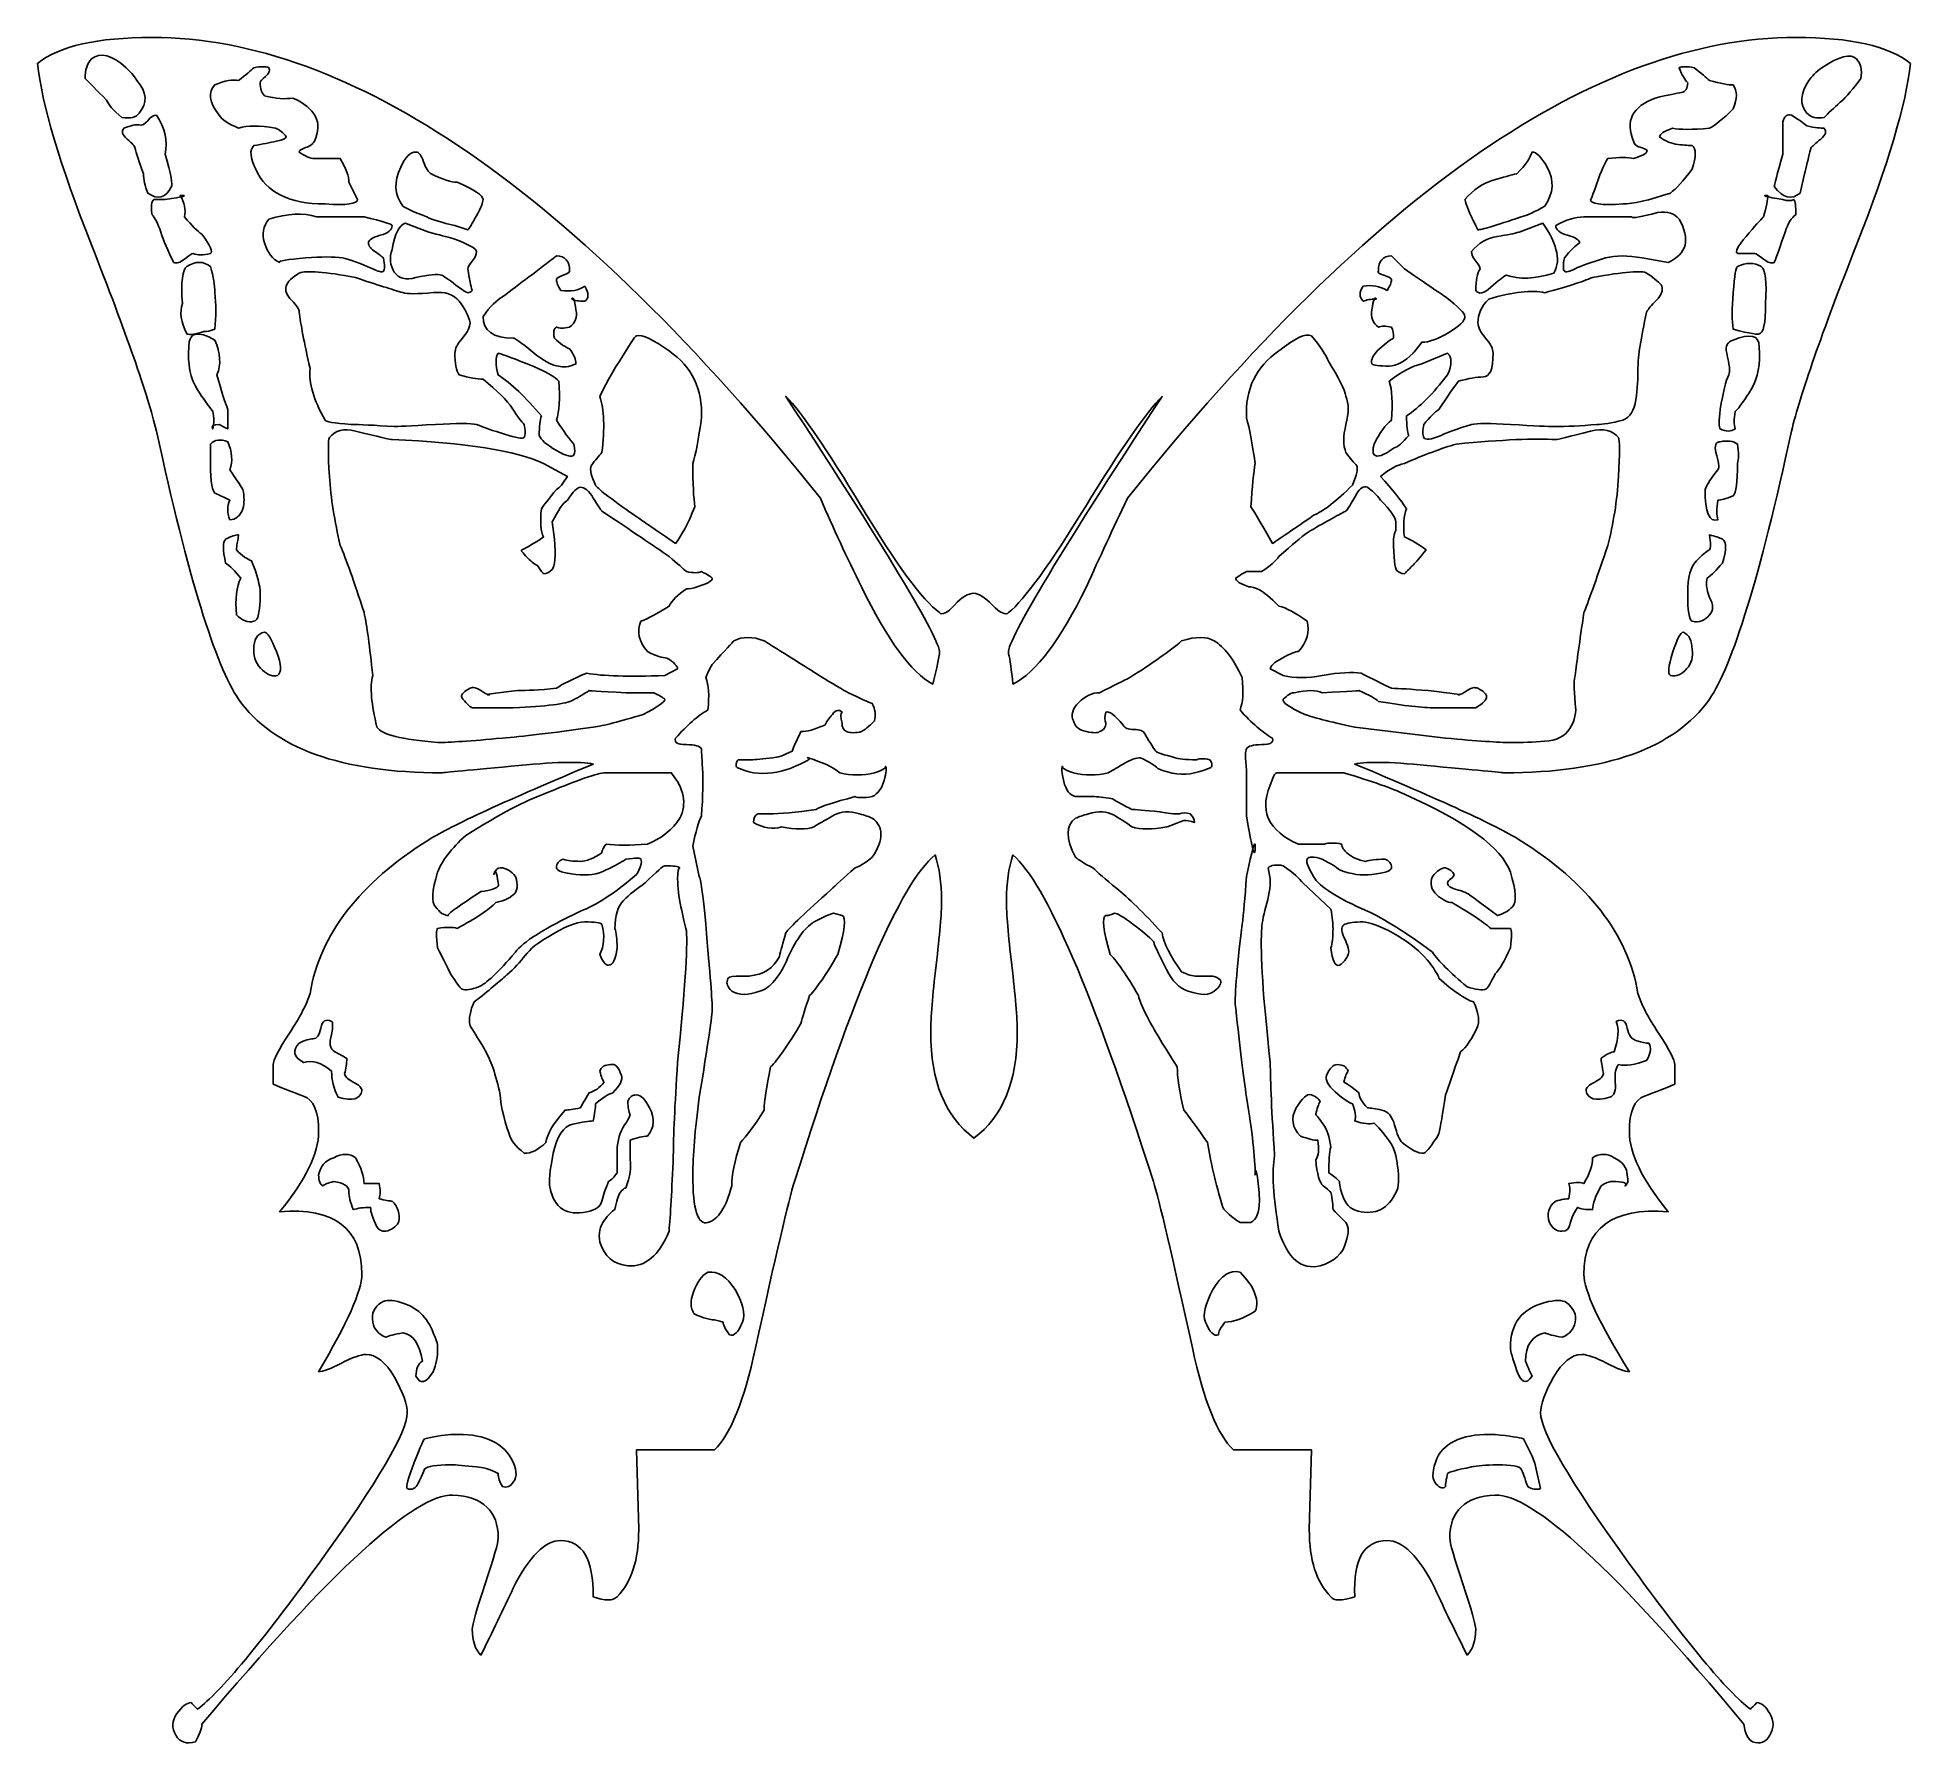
# Model space of a CAD drawing. Header units: centimetres. Extents: x -9.4 to 9.9, y -9.1 to 8.4.
import ezdxf

# ---------------------------------------------------------------- set-up
doc = ezdxf.new("R2010")
doc.units = ezdxf.units.CM
doc.header["$MEASUREMENT"] = 0
doc.layers.add('Camada 1', color=7, linetype='Continuous')

msp = doc.modelspace()

# ---------------------------------------------------------------- linework, layer by layer
at = {"layer": 'Camada 1'}
for points, knots in [([(9.935, 8.17565), (9.89058, 7.75853), (9.70471, 7.1347), (9.37734, 6.30409), (9.37734, 6.30409), (9.021, 5.39734), (8.79793, 4.759), (8.70906, 4.38721), (8.70906, 4.38721), (8.38264, 2.88562), (8.09972, 1.96619), (7.86218, 1.62343), (7.86218, 1.62343), (7.50581, 1.11929), (6.80033, 0.86537), (5.7449, 0.86537), (5.7449, 0.86537), (5.7603, 0.86537), (5.52273, 0.88894), (5.03219, 0.93249), (5.03219, 0.93249), (4.61597, 0.97781), (4.34126, 0.98506), (4.20796, 0.95606), (4.20796, 0.95606), (5.09929, 0.58429), (5.66333, 0.32315), (5.9018, 0.17628), (5.9018, 0.17628), (6.61453, -0.26989), (7.0225, -0.79757), (7.12682, -1.40691), (7.12682, -1.40691), (7.15672, -1.51028), (7.22744, -1.6481), (7.33899, -1.81858), (7.33899, -1.81858), (7.45054, -1.99093), (7.50586, -2.09787), (7.50586, -2.14142), (7.50586, -2.14142), (7.50586, -2.14142), (7.50586, -2.34266), (7.50586, -2.34266), (7.50586, -2.34266), (7.40156, -2.38801), (7.29729, -2.42791), (7.19392, -2.46596), (7.19392, -2.46596), (7.08967, -2.50223), (7.03797, -2.62556), (7.03797, -2.8323), (7.03797, -2.8323), (7.03797, -3.05537), (7.17124, -3.33109), (7.43871, -3.65746), (7.43871, -3.65746), (6.85933, -3.61219), (6.57006, -3.82798), (6.57006, -4.30307), (6.57006, -4.30307), (6.57006, -4.46812), (6.72603, -4.80186), (7.03798, -5.30592), (7.03798, -5.30592), (6.9935, -5.30592), (6.91556, -5.2769), (6.80401, -5.21713), (6.80401, -5.21713), (6.69246, -5.15913), (6.60629, -5.12823), (6.54739, -5.12823), (6.54739, -5.12823), (6.44314, -5.12823), (6.34705, -5.20626), (6.25812, -5.36217), (6.25812, -5.36217), (6.16835, -5.51817), (6.12398, -5.64146), (6.12398, -5.73039), (6.12398, -5.73039), (6.12398, -5.92258), (6.425, -6.4358), (7.02706, -7.26823), (7.02706, -7.26823), (7.6283, -8.10066), (8.04809, -8.60472), (8.28566, -8.78244), (8.28566, -8.78244), (8.30016, -8.76799), (8.32283, -8.74617), (8.35273, -8.71537), (8.35273, -8.71537), (8.39721, -8.71537), (8.44158, -8.75342), (8.48605, -8.82779), (8.48605, -8.82779), (8.53047, -8.90216), (8.53047, -8.97651), (8.48605, -9.05089), (8.48605, -9.05089), (8.44157, -9.12526), (8.38268, -9.14699), (8.30833, -9.11796), (8.30833, -9.11796), (8.26385, -9.10164), (8.23396, -9.04359), (8.21856, -8.93844), (8.21856, -8.93844), (6.89649, -7.34978), (6.04231, -6.56269), (5.65604, -6.57727), (5.65604, -6.57727), (5.34415, -6.59182), (5.18812, -6.74044), (5.18812, -7.02153), (5.18812, -7.02153), (5.18812, -7.06688), (5.23254, -7.22288), (5.32229, -7.49132), (5.32229, -7.49132), (5.41119, -7.75786), (5.45561, -7.91386), (5.45561, -7.9591), (5.45561, -7.9591), (5.45561, -8.07702), (5.42569, -8.16582), (5.36676, -8.22575), (5.36676, -8.22575), (5.24709, -7.98821), (5.13554, -7.75786), (5.03217, -7.53479), (5.03217, -7.53479), (4.86895, -7.20832), (4.70483, -7.04515), (4.54161, -7.04515), (4.54161, -7.04515), (4.30401, -7.04515), (4.19255, -7.23734), (4.20794, -7.62369), (4.20794, -7.62369), (4.07377, -7.66893), (3.99212, -7.66893), (3.96217, -7.62369), (3.96217, -7.62369), (3.8135, -7.47497), (3.74003, -7.24462), (3.74003, -6.93273), (3.74003, -6.93273), (3.74003, -6.93273), (3.76181, -6.10937), (3.76181, -6.10937), (3.76181, -6.10937), (3.2867, -6.10937), (3.0192, -6.10937), (2.9593, -6.10937), (2.9593, -6.10937), (2.79613, -5.96065), (2.65466, -5.61066), (2.53673, -5.06114), (2.53673, -5.06114), (2.32821, -4.11092), (2.19399, -3.53965), (2.13507, -3.34558), (2.13507, -3.34558), (1.51118, -1.3997), (1.02792, -0.27713), (0.68698, 0.02026), (0.68698, 0.02026), (0.64256, -0.11388), (0.61991, -0.26991), (0.61991, -0.44943), (0.61991, -0.44943), (0.61991, -0.5818), (0.63803, -0.8049), (0.67521, -1.11679), (0.67521, -1.11679), (0.71238, -1.42873), (0.73143, -1.659), (0.73143, -1.80772), (0.73143, -1.80772), (0.73143, -2.31371), (0.58273, -2.67643), (0.28532, -2.89952), (0.28532, -2.89952), (-0.0121, -2.67642), (-0.15989, -2.31371), (-0.15989, -1.80772), (-0.15989, -1.80772), (-0.15989, -1.659), (-0.14174, -1.42873), (-0.10457, -1.11679), (-0.10457, -1.11679), (-0.06742, -0.8049), (-0.04835, -0.5818), (-0.04835, -0.44943), (-0.04835, -0.44943), (-0.04835, -0.26991), (-0.07102, -0.11389), (-0.11545, 0.02026), (-0.11545, 0.02026), (-0.47182, -0.27713), (-0.95513, -1.39971), (-1.56354, -3.34558), (-1.56354, -3.34558), (-1.62339, -3.53965), (-1.75759, -4.11091), (-1.96526, -5.06114), (-1.96526, -5.06114), (-2.08403, -5.61068), (-2.22548, -5.96064), (-2.3887, -6.10937), (-2.3887, -6.10937), (-2.46307, -6.10937), (-2.73054, -6.10937), (-3.19118, -6.10937), (-3.19118, -6.10937), (-3.19118, -6.10937), (-3.16851, -6.93273), (-3.16851, -6.93273), (-3.16851, -6.93273), (-3.16851, -7.24462), (-3.24288, -7.47497), (-3.39158, -7.62369), (-3.39158, -7.62369), (-3.436, -7.66893), (-3.51763, -7.66893), (-3.6364, -7.62369), (-3.6364, -7.62369), (-3.6364, -7.23732), (-3.74792, -7.04515), (-3.97099, -7.04515), (-3.97099, -7.04515), (-4.13419, -7.04515), (-4.29741, -7.20832), (-4.4606, -7.53479), (-4.4606, -7.53479), (-4.56487, -7.75789), (-4.67642, -7.98823), (-4.79519, -8.22575), (-4.79519, -8.22575), (-4.85504, -8.16582), (-4.88406, -8.07703), (-4.88406, -7.9591), (-4.88406, -7.9591), (-4.88406, -7.91386), (-4.83961, -7.75788), (-4.75076, -7.49132), (-4.75076, -7.49132), (-4.66189, -7.22287), (-4.61656, -7.06688), (-4.61656, -7.02153), (-4.61656, -7.02153), (-4.61656, -6.74044), (-4.77253, -6.59182), (-5.08445, -6.57727), (-5.08445, -6.57727), (-5.47161, -6.56269), (-6.33305, -7.34977), (-7.66959, -8.93844), (-7.66959, -8.93844), (-7.66959, -8.98382), (-7.69226, -9.04361), (-7.73671, -9.11796), (-7.73671, -9.11796), (-7.82556, -9.14698), (-7.89266, -9.12524), (-7.93708, -9.05089), (-7.93708, -9.05089), (-7.9815, -8.97654), (-7.9788, -8.90217), (-7.92618, -8.82779), (-7.92618, -8.82779), (-7.87451, -8.75342), (-7.82556, -8.71537), (-7.78114, -8.71537), (-7.78114, -8.71537), (-7.76661, -8.73169), (-7.74397, -8.75342), (-7.71404, -8.78244), (-7.71404, -8.78244), (-7.47737, -8.60469), (-7.05663, -8.10064), (-6.45547, -7.26823), (-6.45547, -7.26823), (-5.85338, -6.4358), (-5.55324, -5.92259), (-5.55324, -5.73039), (-5.55324, -5.73039), (-5.55324, -5.64146), (-5.59769, -5.51817), (-5.68654, -5.36217), (-5.68654, -5.36217), (-5.77541, -5.20625), (-5.87241, -5.12823), (-5.97668, -5.12823), (-5.97668, -5.12823), (-6.03566, -5.12823), (-6.12088, -5.15913), (-6.23243, -5.21713), (-6.23243, -5.21713), (-6.34393, -5.27693), (-6.42192, -5.30592), (-6.46635, -5.30592), (-6.46635, -5.30592), (-6.16986, -4.80184), (-6.02114, -4.46812), (-6.02114, -4.30307), (-6.02114, -4.30307), (-6.02114, -3.82798), (-6.30316, -3.61219), (-6.86807, -3.65746), (-6.86807, -3.65746), (-6.60058, -3.3311), (-6.46635, -3.05537), (-6.46635, -2.8323), (-6.46635, -2.8323), (-6.46635, -2.62558), (-6.51895, -2.50223), (-6.62232, -2.46596), (-6.62232, -2.46596), (-6.72659, -2.42791), (-6.83086, -2.38801), (-6.93424, -2.34266), (-6.93424, -2.34266), (-6.93424, -2.34266), (-6.93424, -2.14142), (-6.93424, -2.14142), (-6.93424, -2.14142), (-6.93424, -2.09787), (-6.87894, -1.99092), (-6.76739, -1.81858), (-6.76739, -1.81858), (-6.65587, -1.64814), (-6.58604, -1.51031), (-6.55519, -1.40691), (-6.55519, -1.40691), (-6.45182, -0.79757), (-6.04288, -0.26986), (-5.3302, 0.17628), (-5.3302, 0.17628), (-5.0926, 0.32315), (-4.52769, 0.58429), (-3.63636, 0.95606), (-3.63636, 0.95606), (-3.76966, 0.98508), (-4.05255, 0.97781), (-4.48326, 0.93249), (-4.48326, 0.93249), (-4.9738, 0.88894), (-5.21139, 0.86537), (-5.19597, 0.86537), (-5.19597, 0.86537), (-6.23602, 0.86537), (-6.9342, 1.11929), (-7.29057, 1.62343), (-7.29057, 1.62343), (-7.52904, 1.96617), (-7.81103, 2.88562), (-8.1375, 4.38721), (-8.1375, 4.38721), (-8.22725, 4.759), (-8.44942, 5.39734), (-8.80666, 6.30409), (-8.80666, 6.30409), (-9.1331, 7.1347), (-9.319, 7.75853), (-9.36342, 8.17565), (-9.36342, 8.17565), (-9.14035, 8.35337), (-8.74683, 8.44224), (-8.18282, 8.44224), (-8.18282, 8.44224), (-6.13264, 8.44224), (-3.83675, 6.86085), (-1.29693, 3.69628), (-1.29693, 3.69628), (-1.16273, 3.38434), (-1.02219, 3.07969), (-0.87352, 2.78228), (-0.87352, 2.78228), (-0.606, 2.23279), (-0.36031, 1.8991), (-0.13814, 1.7794), (-0.13814, 1.7794), (-0.10822, 1.8991), (-0.08554, 2.00247), (-0.07102, 2.09134), (-0.07102, 2.09134), (-0.0266, 2.18019), (-0.55341, 3.06519), (-1.65331, 4.7445), (-1.65331, 4.7445), (-1.49011, 4.57945), (-1.22987, 4.20044), (-0.87353, 3.6074), (-0.87353, 3.6074), (-0.51626, 3.01259), (-0.24877, 2.6499), (-0.07102, 2.51568), (-0.07102, 2.51568), (-0.0411, 2.48486), (0.01058, 2.51206), (0.08493, 2.59368), (0.08493, 2.59368), (0.1593, 2.6753), (0.2264, 2.7152), (0.28533, 2.7152), (0.28533, 2.7152), (0.33068, 2.7152), (0.39323, 2.6753), (0.47485, 2.59368), (0.47485, 2.59368), (0.55645, 2.51208), (0.61267, 2.48486), (0.6426, 2.51568), (0.6426, 2.51568), (0.80582, 2.6499), (1.06876, 3.01259), (1.43331, 3.6074), (1.43331, 3.6074), (1.79687, 4.20041), (2.0608, 4.57945), (2.22396, 4.7445), (2.22396, 4.7445), (1.12499, 3.06519), (0.59728, 2.18018), (0.6426, 2.09134), (0.6426, 2.09134), (0.65713, 2.03149), (0.67162, 1.92814), (0.68702, 1.7794), (0.68702, 1.7794), (0.92459, 1.8991), (1.17668, 2.23279), (1.44415, 2.78228), (1.44415, 2.78228), (1.57837, 3.0797), (1.71892, 3.38437), (1.86764, 3.69628), (1.86764, 3.69628), (4.40835, 6.86086), (6.70332, 8.44224), (8.7535, 8.44224), (8.7535, 8.44224), (9.31839, 8.44225), (9.7119, 8.3534), (9.935, 8.17565)], [0, 0, 0, 0, 0.00884956, 0.00884956, 0.00884956, 0.00884956, 0.01769912, 0.01769912, 0.01769912, 0.01769912, 0.02654867, 0.02654867, 0.02654867, 0.02654867, 0.03539823, 0.03539823, 0.03539823, 0.03539823, 0.04424779, 0.04424779, 0.04424779, 0.04424779, 0.05309735, 0.05309735, 0.05309735, 0.05309735, 0.0619469, 0.0619469, 0.0619469, 0.0619469, 0.07079646, 0.07079646, 0.07079646, 0.07079646, 0.07964602, 0.07964602, 0.07964602, 0.07964602, 0.08849558, 0.08849558, 0.08849558, 0.08849558, 0.09734513, 0.09734513, 0.09734513, 0.09734513, 0.10619469, 0.10619469, 0.10619469, 0.10619469, 0.11504425, 0.11504425, 0.11504425, 0.11504425, 0.12389381, 0.12389381, 0.12389381, 0.12389381, 0.13274336, 0.13274336, 0.13274336, 0.13274336, 0.14159292, 0.14159292, 0.14159292, 0.14159292, 0.15044248, 0.15044248, 0.15044248, 0.15044248, 0.15929204, 0.15929204, 0.15929204, 0.15929204, 0.16814159, 0.16814159, 0.16814159, 0.16814159, 0.17699115, 0.17699115, 0.17699115, 0.17699115, 0.18584071, 0.18584071, 0.18584071, 0.18584071, 0.19469027, 0.19469027, 0.19469027, 0.19469027, 0.20353982, 0.20353982, 0.20353982, 0.20353982, 0.21238938, 0.21238938, 0.21238938, 0.21238938, 0.22123894, 0.22123894, 0.22123894, 0.22123894, 0.2300885, 0.2300885, 0.2300885, 0.2300885, 0.23893805, 0.23893805, 0.23893805, 0.23893805, 0.24778761, 0.24778761, 0.24778761, 0.24778761, 0.25663717, 0.25663717, 0.25663717, 0.25663717, 0.26548673, 0.26548673, 0.26548673, 0.26548673, 0.27433628, 0.27433628, 0.27433628, 0.27433628, 0.28318584, 0.28318584, 0.28318584, 0.28318584, 0.2920354, 0.2920354, 0.2920354, 0.2920354, 0.30088496, 0.30088496, 0.30088496, 0.30088496, 0.30973451, 0.30973451, 0.30973451, 0.30973451, 0.31858407, 0.31858407, 0.31858407, 0.31858407, 0.32743363, 0.32743363, 0.32743363, 0.32743363, 0.33628319, 0.33628319, 0.33628319, 0.33628319, 0.34513274, 0.34513274, 0.34513274, 0.34513274, 0.3539823, 0.3539823, 0.3539823, 0.3539823, 0.36283186, 0.36283186, 0.36283186, 0.36283186, 0.37168142, 0.37168142, 0.37168142, 0.37168142, 0.38053097, 0.38053097, 0.38053097, 0.38053097, 0.38938053, 0.38938053, 0.38938053, 0.38938053, 0.39823009, 0.39823009, 0.39823009, 0.39823009, 0.40707965, 0.40707965, 0.40707965, 0.40707965, 0.4159292, 0.4159292, 0.4159292, 0.4159292, 0.42477876, 0.42477876, 0.42477876, 0.42477876, 0.43362832, 0.43362832, 0.43362832, 0.43362832, 0.44247788, 0.44247788, 0.44247788, 0.44247788, 0.45132743, 0.45132743, 0.45132743, 0.45132743, 0.46017699, 0.46017699, 0.46017699, 0.46017699, 0.46902655, 0.46902655, 0.46902655, 0.46902655, 0.47787611, 0.47787611, 0.47787611, 0.47787611, 0.48672566, 0.48672566, 0.48672566, 0.48672566, 0.49557522, 0.49557522, 0.49557522, 0.49557522, 0.50442478, 0.50442478, 0.50442478, 0.50442478, 0.51327434, 0.51327434, 0.51327434, 0.51327434, 0.52212389, 0.52212389, 0.52212389, 0.52212389, 0.53097345, 0.53097345, 0.53097345, 0.53097345, 0.53982301, 0.53982301, 0.53982301, 0.53982301, 0.54867257, 0.54867257, 0.54867257, 0.54867257, 0.55752212, 0.55752212, 0.55752212, 0.55752212, 0.56637168, 0.56637168, 0.56637168, 0.56637168, 0.57522124, 0.57522124, 0.57522124, 0.57522124, 0.5840708, 0.5840708, 0.5840708, 0.5840708, 0.59292035, 0.59292035, 0.59292035, 0.59292035, 0.60176991, 0.60176991, 0.60176991, 0.60176991, 0.61061947, 0.61061947, 0.61061947, 0.61061947, 0.61946903, 0.61946903, 0.61946903, 0.61946903, 0.62831858, 0.62831858, 0.62831858, 0.62831858, 0.63716814, 0.63716814, 0.63716814, 0.63716814, 0.6460177, 0.6460177, 0.6460177, 0.6460177, 0.65486726, 0.65486726, 0.65486726, 0.65486726, 0.66371681, 0.66371681, 0.66371681, 0.66371681, 0.67256637, 0.67256637, 0.67256637, 0.67256637, 0.68141593, 0.68141593, 0.68141593, 0.68141593, 0.69026549, 0.69026549, 0.69026549, 0.69026549, 0.69911504, 0.69911504, 0.69911504, 0.69911504, 0.7079646, 0.7079646, 0.7079646, 0.7079646, 0.71681416, 0.71681416, 0.71681416, 0.71681416, 0.72566372, 0.72566372, 0.72566372, 0.72566372, 0.73451327, 0.73451327, 0.73451327, 0.73451327, 0.74336283, 0.74336283, 0.74336283, 0.74336283, 0.75221239, 0.75221239, 0.75221239, 0.75221239, 0.76106195, 0.76106195, 0.76106195, 0.76106195, 0.7699115, 0.7699115, 0.7699115, 0.7699115, 0.77876106, 0.77876106, 0.77876106, 0.77876106, 0.78761062, 0.78761062, 0.78761062, 0.78761062, 0.79646018, 0.79646018, 0.79646018, 0.79646018, 0.80530973, 0.80530973, 0.80530973, 0.80530973, 0.81415929, 0.81415929, 0.81415929, 0.81415929, 0.82300885, 0.82300885, 0.82300885, 0.82300885, 0.83185841, 0.83185841, 0.83185841, 0.83185841, 0.84070796, 0.84070796, 0.84070796, 0.84070796, 0.84955752, 0.84955752, 0.84955752, 0.84955752, 0.85840708, 0.85840708, 0.85840708, 0.85840708, 0.86725664, 0.86725664, 0.86725664, 0.86725664, 0.87610619, 0.87610619, 0.87610619, 0.87610619, 0.88495575, 0.88495575, 0.88495575, 0.88495575, 0.89380531, 0.89380531, 0.89380531, 0.89380531, 0.90265487, 0.90265487, 0.90265487, 0.90265487, 0.91150442, 0.91150442, 0.91150442, 0.91150442, 0.92035398, 0.92035398, 0.92035398, 0.92035398, 0.92920354, 0.92920354, 0.92920354, 0.92920354, 0.9380531, 0.9380531, 0.9380531, 0.9380531, 0.94690265, 0.94690265, 0.94690265, 0.94690265, 0.95575221, 0.95575221, 0.95575221, 0.95575221, 0.96460177, 0.96460177, 0.96460177, 0.96460177, 0.97345133, 0.97345133, 0.97345133, 0.97345133, 0.98230088, 0.98230088, 0.98230088, 0.98230088, 1, 1, 1, 1]), ([(-8.31615, 7.66244), (-8.22728, 7.76764), (-8.23455, 7.87826), (-8.33882, 7.99793), (-8.33882, 7.99793), (-8.35332, 8.02693), (-8.39052, 8.0723), (-8.44944, 8.13033), (-8.44944, 8.13033), (-8.59814, 8.26453), (-8.71691, 8.29353), (-8.80668, 8.221), (-8.80668, 8.221), (-8.85113, 8.17568), (-8.87288, 8.10855), (-8.87288, 8.0197), (-8.87288, 8.0197), (-8.82843, 7.97438), (-8.75411, 7.90003), (-8.65074, 7.79663), (-8.65074, 7.79663), (-8.63531, 7.75131), (-8.58364, 7.69326), (-8.49477, 7.61891), (-8.49477, 7.61891), (-8.40499, 7.60259), (-8.34607, 7.61892), (-8.31615, 7.66244)], [0, 0, 0, 0, 0.125, 0.125, 0.125, 0.125, 0.25, 0.25, 0.25, 0.25, 0.375, 0.375, 0.375, 0.375, 0.5, 0.5, 0.5, 0.5, 0.625, 0.625, 0.625, 0.625, 0.75, 0.75, 0.75, 0.75, 1, 1, 1, 1]), ([(-6.06557, 6.77201), (-6.06557, 6.77201), (-6.15442, 6.94973), (-6.15442, 6.94973), (-6.15442, 6.94973), (-6.15442, 7.00955), (-6.18434, 7.09118), (-6.24329, 7.19452), (-6.24329, 7.19452), (-6.28864, 7.19452), (-6.37751, 7.19452), (-6.51076, 7.19452), (-6.51076, 7.19452), (-6.55521, 7.19452), (-6.60781, 7.21809), (-6.66676, 7.26164), (-6.66676, 7.26164), (-6.66676, 7.27614), (-6.64501, 7.29064), (-6.60056, 7.30696), (-6.60056, 7.30696), (-6.55521, 7.32146), (-6.52621, 7.34326), (-6.51076, 7.37408), (-6.51076, 7.37408), (-6.42191, 7.56633), (-6.49626, 7.715), (-6.73386, 7.81837), (-6.73386, 7.81837), (-6.80821, 7.80387), (-6.90523, 7.81112), (-7.024, 7.84194), (-7.024, 7.84194), (-7.05392, 7.87096), (-7.06845, 7.91631), (-7.06845, 7.97434), (-7.06845, 7.97434), (-7.06845, 7.98884), (-7.0494, 8.01241), (-7.01223, 8.04146), (-7.01223, 8.04146), (-6.97596, 8.07228), (-6.96418, 8.10128), (-6.97868, 8.13031), (-6.97868, 8.13031), (-7.0086, 8.14481), (-7.06118, 8.14481), (-7.13465, 8.13031), (-7.13465, 8.13031), (-7.16455, 8.10129), (-7.21715, 8.05596), (-7.2906, 7.99791), (-7.2906, 7.99791), (-7.35045, 8.01241), (-7.43207, 7.99791), (-7.53635, 7.95259), (-7.53635, 7.95259), (-7.61072, 7.87822), (-7.5953, 7.77484), (-7.4919, 7.64062), (-7.4919, 7.64062), (-7.46198, 7.5953), (-7.39488, 7.5518), (-7.2906, 7.50642), (-7.2906, 7.50642), (-7.20173, 7.53724), (-7.07568, 7.53724), (-6.91248, 7.50642), (-6.91248, 7.50642), (-6.86806, 7.49192), (-6.83088, 7.4629), (-6.80096, 7.41757), (-6.80096, 7.41757), (-6.80096, 7.40307), (-6.83454, 7.38857), (-6.90071, 7.37405), (-6.90071, 7.37405), (-6.96781, 7.35773), (-7.04578, 7.34323), (-7.13465, 7.32873), (-7.13465, 7.32873), (-7.17997, 7.28338), (-7.17272, 7.20178), (-7.11287, 7.08391), (-7.11287, 7.08391), (-7.0086, 6.84634), (-6.77103, 6.72664), (-6.39926, 6.72664), (-6.39926, 6.72664), (-6.17709, 6.71214), (-6.06557, 6.72666), (-6.06557, 6.77201)], [0, 0, 0, 0, 0.04166667, 0.04166667, 0.04166667, 0.04166667, 0.08333333, 0.08333333, 0.08333333, 0.08333333, 0.125, 0.125, 0.125, 0.125, 0.16666667, 0.16666667, 0.16666667, 0.16666667, 0.20833333, 0.20833333, 0.20833333, 0.20833333, 0.25, 0.25, 0.25, 0.25, 0.29166667, 0.29166667, 0.29166667, 0.29166667, 0.33333333, 0.33333333, 0.33333333, 0.33333333, 0.375, 0.375, 0.375, 0.375, 0.41666667, 0.41666667, 0.41666667, 0.41666667, 0.45833333, 0.45833333, 0.45833333, 0.45833333, 0.5, 0.5, 0.5, 0.5, 0.54166667, 0.54166667, 0.54166667, 0.54166667, 0.58333333, 0.58333333, 0.58333333, 0.58333333, 0.625, 0.625, 0.625, 0.625, 0.66666667, 0.66666667, 0.66666667, 0.66666667, 0.70833333, 0.70833333, 0.70833333, 0.70833333, 0.75, 0.75, 0.75, 0.75, 0.79166667, 0.79166667, 0.79166667, 0.79166667, 0.83333333, 0.83333333, 0.83333333, 0.83333333, 0.875, 0.875, 0.875, 0.875, 0.91666667, 0.91666667, 0.91666667, 0.91666667, 1, 1, 1, 1]), ([(8.10787, 7.95261), (8.06252, 7.95261), (7.98092, 7.96711), (7.86218, 7.99793), (7.86218, 7.99793), (7.83223, 8.02693), (7.78053, 8.0723), (7.70618, 8.13033), (7.70618, 8.13033), (7.63186, 8.14483), (7.58013, 8.14483), (7.55023, 8.13033), (7.55023, 8.13033), (7.58013, 8.05598), (7.60921, 8.00521), (7.63908, 7.97436), (7.63908, 7.97436), (7.63908, 7.91634), (7.6173, 7.88189), (7.57288, 7.87461), (7.57288, 7.87461), (7.52843, 7.86736), (7.43868, 7.84924), (7.30541, 7.81839), (7.30541, 7.81839), (7.06784, 7.72954), (6.99347, 7.58082), (7.08231, 7.3741), (7.08231, 7.3741), (7.08231, 7.34328), (7.10774, 7.3215), (7.16031, 7.30698), (7.16031, 7.30698), (7.21198, 7.29066), (7.23103, 7.27616), (7.21563, 7.26166), (7.21563, 7.26166), (7.21563, 7.24716), (7.17118, 7.22536), (7.08231, 7.19454), (7.08231, 7.19454), (7.02246, 7.20904), (6.93364, 7.20904), (6.81484, 7.19454), (6.81484, 7.19454), (6.78492, 7.15102), (6.74777, 7.06397), (6.70329, 6.93885), (6.70329, 6.93885), (6.65887, 6.8119), (6.63714, 6.7575), (6.63714, 6.772), (6.63714, 6.772), (6.63714, 6.72665), (6.74776, 6.71212), (6.97075, 6.72665), (6.97075, 6.72665), (7.07508, 6.72665), (7.2383, 6.76475), (7.46134, 6.8391), (7.46134, 6.8391), (7.52032, 6.88265), (7.59464, 6.96425), (7.68441, 7.08395), (7.68441, 7.08395), (7.72883, 7.21815), (7.72883, 7.29792), (7.68441, 7.32877), (7.68441, 7.32877), (7.65446, 7.32877), (7.60644, 7.33239), (7.53934, 7.33964), (7.53934, 7.33964), (7.47222, 7.34689), (7.40877, 7.37412), (7.34982, 7.41761), (7.34982, 7.41761), (7.34982, 7.44663), (7.39427, 7.47746), (7.48314, 7.50646), (7.48314, 7.50646), (7.55749, 7.49196), (7.68441, 7.49196), (7.86216, 7.50646), (7.86216, 7.50646), (7.92108, 7.53728), (8.00361, 7.60258), (8.10785, 7.70776), (8.10785, 7.70776), (8.15234, 7.81114), (8.15234, 7.89276), (8.10787, 7.95261)], [0, 0, 0, 0, 0.04166667, 0.04166667, 0.04166667, 0.04166667, 0.08333333, 0.08333333, 0.08333333, 0.08333333, 0.125, 0.125, 0.125, 0.125, 0.16666667, 0.16666667, 0.16666667, 0.16666667, 0.20833333, 0.20833333, 0.20833333, 0.20833333, 0.25, 0.25, 0.25, 0.25, 0.29166667, 0.29166667, 0.29166667, 0.29166667, 0.33333333, 0.33333333, 0.33333333, 0.33333333, 0.375, 0.375, 0.375, 0.375, 0.41666667, 0.41666667, 0.41666667, 0.41666667, 0.45833333, 0.45833333, 0.45833333, 0.45833333, 0.5, 0.5, 0.5, 0.5, 0.54166667, 0.54166667, 0.54166667, 0.54166667, 0.58333333, 0.58333333, 0.58333333, 0.58333333, 0.625, 0.625, 0.625, 0.625, 0.66666667, 0.66666667, 0.66666667, 0.66666667, 0.70833333, 0.70833333, 0.70833333, 0.70833333, 0.75, 0.75, 0.75, 0.75, 0.79166667, 0.79166667, 0.79166667, 0.79166667, 0.83333333, 0.83333333, 0.83333333, 0.83333333, 0.875, 0.875, 0.875, 0.875, 0.91666667, 0.91666667, 0.91666667, 0.91666667, 1, 1, 1, 1]), ([(9.42271, 8.01968), (9.43721, 8.10853), (9.42271, 8.17565), (9.37733, 8.22098), (9.37733, 8.22098), (9.31838, 8.279), (9.19961, 8.25), (9.02099, 8.13031), (9.02099, 8.13031), (8.96111, 8.08679), (8.91674, 8.04146), (8.88772, 7.99791), (8.88772, 7.99791), (8.79789, 7.86371), (8.79067, 7.75129), (8.86505, 7.66242), (8.86505, 7.66242), (8.90947, 7.6189), (8.96932, 7.60257), (9.04367, 7.6189), (9.04367, 7.6189), (9.08809, 7.66242), (9.14342, 7.715), (9.21049, 7.77487), (9.21049, 7.77487), (9.27761, 7.83291), (9.34744, 7.91633), (9.42271, 8.01968)], [0, 0, 0, 0, 0.125, 0.125, 0.125, 0.125, 0.25, 0.25, 0.25, 0.25, 0.375, 0.375, 0.375, 0.375, 0.5, 0.5, 0.5, 0.5, 0.625, 0.625, 0.625, 0.625, 0.75, 0.75, 0.75, 0.75, 1, 1, 1, 1]), ([(-7.98153, 6.90621), (-7.96703, 6.92071), (-7.98971, 7.03133), (-8.04865, 7.2399), (-8.04865, 7.2399), (-8.01873, 7.3741), (-8.04865, 7.50647), (-8.13752, 7.64064), (-8.13752, 7.64064), (-8.16742, 7.64064), (-8.19734, 7.62252), (-8.22727, 7.58444), (-8.22727, 7.58444), (-8.25719, 7.54814), (-8.28622, 7.53184), (-8.31614, 7.54089), (-8.31614, 7.54089), (-8.34606, 7.54814), (-8.39774, 7.53724), (-8.47209, 7.50641), (-8.47209, 7.50641), (-8.50201, 7.47741), (-8.49117, 7.43934), (-8.43854, 7.39579), (-8.43854, 7.39579), (-8.38684, 7.35047), (-8.36057, 7.32142), (-8.36057, 7.30692), (-8.36057, 7.30692), (-8.34607, 7.2471), (-8.31615, 7.15822), (-8.27172, 7.03853), (-8.27172, 7.03853), (-8.27172, 6.97868), (-8.25722, 6.91338), (-8.22727, 6.83901), (-8.22727, 6.83901), (-8.12297, 6.76476), (-8.0414, 6.78651), (-7.98153, 6.90621)], [0, 0, 0, 0, 0.09090909, 0.09090909, 0.09090909, 0.09090909, 0.18181818, 0.18181818, 0.18181818, 0.18181818, 0.27272727, 0.27272727, 0.27272727, 0.27272727, 0.36363636, 0.36363636, 0.36363636, 0.36363636, 0.45454545, 0.45454545, 0.45454545, 0.45454545, 0.54545455, 0.54545455, 0.54545455, 0.54545455, 0.63636364, 0.63636364, 0.63636364, 0.63636364, 0.72727273, 0.72727273, 0.72727273, 0.72727273, 0.81818182, 0.81818182, 0.81818182, 0.81818182, 1, 1, 1, 1]), ([(9.04367, 7.50647), (9.01372, 7.50647), (8.95392, 7.51372), (8.86505, 7.53004), (8.86505, 7.53004), (8.8351, 7.55906), (8.78343, 7.59534), (8.70905, 7.64066), (8.70905, 7.64066), (8.66463, 7.65519), (8.63473, 7.63344), (8.62018, 7.57359), (8.62018, 7.57359), (8.62018, 7.55909), (8.62018, 7.51012), (8.62018, 7.42852), (8.62018, 7.42852), (8.62018, 7.34692), (8.62018, 7.28345), (8.62018, 7.23992), (8.62018, 7.23992), (8.56038, 7.03135), (8.53043, 6.92073), (8.53043, 6.90623), (8.53043, 6.90623), (8.62018, 6.78653), (8.70905, 6.76478), (8.7979, 6.83911), (8.7979, 6.83911), (8.7979, 6.83911), (8.84325, 7.03863), (8.84325, 7.03863), (8.84325, 7.03863), (8.85778, 7.09845), (8.87955, 7.18733), (8.90945, 7.30702), (8.90945, 7.30702), (8.92395, 7.32152), (8.95747, 7.35057), (9.01012, 7.39589), (9.01012, 7.39589), (9.06182, 7.4394), (9.07267, 7.47747), (9.04367, 7.50647)], [0, 0, 0, 0, 0.08333333, 0.08333333, 0.08333333, 0.08333333, 0.16666667, 0.16666667, 0.16666667, 0.16666667, 0.25, 0.25, 0.25, 0.25, 0.33333333, 0.33333333, 0.33333333, 0.33333333, 0.41666667, 0.41666667, 0.41666667, 0.41666667, 0.5, 0.5, 0.5, 0.5, 0.58333333, 0.58333333, 0.58333333, 0.58333333, 0.66666667, 0.66666667, 0.66666667, 0.66666667, 0.75, 0.75, 0.75, 0.75, 0.83333333, 0.83333333, 0.83333333, 0.83333333, 1, 1, 1, 1]), ([(-4.77255, 6.77201), (-4.77255, 6.81553), (-4.86232, 6.87538), (-5.04004, 6.94973), (-5.04004, 6.94973), (-5.09986, 6.94973), (-5.18874, 6.97873), (-5.30751, 7.03858), (-5.30751, 7.03858), (-5.33743, 7.05308), (-5.36373, 7.0948), (-5.38548, 7.16188), (-5.38548, 7.16188), (-5.40815, 7.229), (-5.43445, 7.26165), (-5.46345, 7.26165), (-5.46345, 7.26165), (-5.52333, 7.26165), (-5.575, 7.20905), (-5.61945, 7.10568), (-5.61945, 7.10568), (-5.6938, 6.95698), (-5.68655, 6.82279), (-5.5977, 6.70489), (-5.5977, 6.70489), (-5.5832, 6.69039), (-5.50065, 6.65232), (-5.35195, 6.59244), (-5.35195, 6.59244), (-5.293, 6.56344), (-5.19598, 6.53442), (-5.06268, 6.50357), (-5.06268, 6.50357), (-5.06268, 6.50357), (-4.92848, 6.46007), (-4.92848, 6.46007), (-4.92848, 6.46007), (-4.91398, 6.47457), (-4.88406, 6.52352), (-4.83961, 6.60514), (-4.83961, 6.60514), (-4.7952, 6.68679), (-4.77255, 6.74119), (-4.77255, 6.77201)], [0, 0, 0, 0, 0.08333333, 0.08333333, 0.08333333, 0.08333333, 0.16666667, 0.16666667, 0.16666667, 0.16666667, 0.25, 0.25, 0.25, 0.25, 0.33333333, 0.33333333, 0.33333333, 0.33333333, 0.41666667, 0.41666667, 0.41666667, 0.41666667, 0.5, 0.5, 0.5, 0.5, 0.58333333, 0.58333333, 0.58333333, 0.58333333, 0.66666667, 0.66666667, 0.66666667, 0.66666667, 0.75, 0.75, 0.75, 0.75, 0.83333333, 0.83333333, 0.83333333, 0.83333333, 1, 1, 1, 1]), ([(6.19101, 7.1057), (6.13119, 7.20907), (6.07951, 7.26167), (6.03504, 7.26167), (6.03504, 7.26167), (6.01959, 7.20182), (5.96792, 7.12747), (5.87909, 7.0386), (5.87909, 7.0386), (5.81921, 7.02407), (5.73762, 7.00233), (5.63427, 6.9715), (5.63427, 6.9715), (5.52997, 6.94248), (5.43292, 6.87538), (5.3441, 6.772), (5.3441, 6.772), (5.3441, 6.7575), (5.36672, 6.69763), (5.41117, 6.59245), (5.41117, 6.59245), (5.42567, 6.56345), (5.44829, 6.5181), (5.47824, 6.46008), (5.47824, 6.46008), (5.49277, 6.46008), (5.53722, 6.47093), (5.61156, 6.4927), (5.61156, 6.4927), (5.68593, 6.51445), (5.79013, 6.54892), (5.92345, 6.59245), (5.92345, 6.59245), (5.98243, 6.60877), (6.06492, 6.64505), (6.16827, 6.7049), (6.16827, 6.7049), (6.25808, 6.83908), (6.26539, 6.97151), (6.19101, 7.1057)], [0, 0, 0, 0, 0.09090909, 0.09090909, 0.09090909, 0.09090909, 0.18181818, 0.18181818, 0.18181818, 0.18181818, 0.27272727, 0.27272727, 0.27272727, 0.27272727, 0.36363636, 0.36363636, 0.36363636, 0.36363636, 0.45454545, 0.45454545, 0.45454545, 0.45454545, 0.54545455, 0.54545455, 0.54545455, 0.54545455, 0.63636364, 0.63636364, 0.63636364, 0.63636364, 0.72727273, 0.72727273, 0.72727273, 0.72727273, 0.81818182, 0.81818182, 0.81818182, 0.81818182, 1, 1, 1, 1]), ([(-7.58076, 6.21525), (-7.55084, 6.22975), (-7.58076, 6.29685), (-7.66961, 6.41475), (-7.66961, 6.41475), (-7.71406, 6.44377), (-7.77388, 6.5036), (-7.84823, 6.59247), (-7.84823, 6.59247), (-7.83373, 6.66684), (-7.84823, 6.74119), (-7.89265, 6.81554), (-7.89265, 6.81554), (-7.8038, 6.81554), (-7.85548, 6.80104), (-8.04862, 6.77202), (-8.04862, 6.77202), (-8.07852, 6.77202), (-8.11572, 6.77202), (-8.16014, 6.77202), (-8.16014, 6.77202), (-8.19006, 6.75752), (-8.19731, 6.7049), (-8.18281, 6.61605), (-8.18281, 6.61605), (-8.15289, 6.58523), (-8.12296, 6.52718), (-8.09304, 6.43653), (-8.09304, 6.43653), (-8.06402, 6.34766), (-8.01867, 6.24428), (-7.95974, 6.12461), (-7.95974, 6.12461), (-7.92982, 6.11008), (-7.89262, 6.12096), (-7.84819, 6.15903), (-7.84819, 6.15903), (-7.80377, 6.19533), (-7.77382, 6.21525), (-7.75932, 6.21525), (-7.75932, 6.21525), (-7.71406, 6.19895), (-7.65511, 6.19895), (-7.58076, 6.21525)], [0, 0, 0, 0, 0.08333333, 0.08333333, 0.08333333, 0.08333333, 0.16666667, 0.16666667, 0.16666667, 0.16666667, 0.25, 0.25, 0.25, 0.25, 0.33333333, 0.33333333, 0.33333333, 0.33333333, 0.41666667, 0.41666667, 0.41666667, 0.41666667, 0.5, 0.5, 0.5, 0.5, 0.58333333, 0.58333333, 0.58333333, 0.58333333, 0.66666667, 0.66666667, 0.66666667, 0.66666667, 0.75, 0.75, 0.75, 0.75, 0.83333333, 0.83333333, 0.83333333, 0.83333333, 1, 1, 1, 1]), ([(8.7535, 6.61604), (8.7535, 6.70489), (8.74625, 6.75751), (8.73172, 6.77201), (8.73172, 6.77201), (8.70182, 6.75751), (8.66465, 6.75751), (8.62017, 6.77201), (8.62017, 6.77201), (8.44155, 6.80101), (8.38988, 6.81553), (8.46422, 6.81553), (8.46422, 6.81553), (8.46422, 6.77201), (8.44882, 6.69766), (8.4198, 6.59246), (8.4198, 6.59246), (8.38985, 6.56346), (8.33003, 6.49634), (8.24118, 6.39296), (8.24118, 6.39296), (8.15233, 6.28776), (8.12238, 6.22974), (8.15233, 6.21524), (8.15233, 6.21524), (8.18135, 6.21524), (8.24118, 6.21524), (8.33005, 6.21524), (8.33005, 6.21524), (8.34458, 6.21524), (8.37447, 6.19532), (8.41982, 6.15902), (8.41982, 6.15902), (8.46424, 6.12095), (8.50052, 6.11005), (8.53044, 6.1246), (8.53044, 6.1246), (8.56039, 6.19895), (8.59756, 6.30412), (8.64199, 6.43652), (8.64199, 6.43652), (8.67188, 6.52717), (8.70905, 6.58521), (8.7535, 6.61604)], [0, 0, 0, 0, 0.08333333, 0.08333333, 0.08333333, 0.08333333, 0.16666667, 0.16666667, 0.16666667, 0.16666667, 0.25, 0.25, 0.25, 0.25, 0.33333333, 0.33333333, 0.33333333, 0.33333333, 0.41666667, 0.41666667, 0.41666667, 0.41666667, 0.5, 0.5, 0.5, 0.5, 0.58333333, 0.58333333, 0.58333333, 0.58333333, 0.66666667, 0.66666667, 0.66666667, 0.66666667, 0.75, 0.75, 0.75, 0.75, 0.83333333, 0.83333333, 0.83333333, 0.83333333, 1, 1, 1, 1]), ([(-5.70921, 6.50359), (-5.70921, 6.51812), (-5.80533, 6.54894), (-5.99848, 6.59246), (-5.99848, 6.59246), (-6.07285, 6.59246), (-6.23605, 6.59246), (-6.48904, 6.59246), (-6.48904, 6.59246), (-6.62234, 6.63781), (-6.78646, 6.63056), (-6.97868, 6.57071), (-6.97868, 6.57071), (-7.03853, 6.49634), (-7.05393, 6.41474), (-7.024, 6.32589), (-7.024, 6.32589), (-6.9941, 6.22249), (-6.94243, 6.15542), (-6.86805, 6.12459), (-6.86805, 6.12459), (-6.88255, 6.13909), (-6.79368, 6.15541), (-6.60056, 6.16991), (-6.60056, 6.16991), (-6.43734, 6.18441), (-6.31039, 6.18441), (-6.22154, 6.16991), (-6.22154, 6.16991), (-6.14717, 6.15541), (-6.04292, 6.11731), (-5.90962, 6.05929), (-5.90962, 6.05929), (-5.84974, 6.02844), (-5.81257, 6.02122), (-5.79807, 6.03572), (-5.79807, 6.03572), (-5.78357, 6.05022), (-5.78357, 6.09557), (-5.79807, 6.16992), (-5.79807, 6.16992), (-5.81257, 6.18442), (-5.84249, 6.20619), (-5.88692, 6.23704), (-5.88692, 6.23704), (-5.93137, 6.26604), (-5.95404, 6.29686), (-5.95404, 6.32589), (-5.95404, 6.32589), (-5.95404, 6.35491), (-5.91321, 6.38211), (-5.83164, 6.40386), (-5.83164, 6.40386), (-5.75003, 6.42562), (-5.70921, 6.46009), (-5.70921, 6.50359)], [0, 0, 0, 0, 0.06666667, 0.06666667, 0.06666667, 0.06666667, 0.13333333, 0.13333333, 0.13333333, 0.13333333, 0.2, 0.2, 0.2, 0.2, 0.26666667, 0.26666667, 0.26666667, 0.26666667, 0.33333333, 0.33333333, 0.33333333, 0.33333333, 0.4, 0.4, 0.4, 0.4, 0.46666667, 0.46666667, 0.46666667, 0.46666667, 0.53333333, 0.53333333, 0.53333333, 0.53333333, 0.6, 0.6, 0.6, 0.6, 0.66666667, 0.66666667, 0.66666667, 0.66666667, 0.73333333, 0.73333333, 0.73333333, 0.73333333, 0.8, 0.8, 0.8, 0.8, 0.86666667, 0.86666667, 0.86666667, 0.86666667, 1, 1, 1, 1]), ([(7.55023, 6.57072), (7.50581, 6.63057), (7.43146, 6.65232), (7.32719, 6.63784), (7.32719, 6.63784), (7.16397, 6.59249), (7.07512, 6.57796), (7.05967, 6.59249), (7.05967, 6.59249), (6.80763, 6.59249), (6.64441, 6.59249), (6.57003, 6.59249), (6.57003, 6.59249), (6.48026, 6.59249), (6.38413, 6.56349), (6.27986, 6.50362), (6.27986, 6.50362), (6.27986, 6.46012), (6.32069, 6.42565), (6.40226, 6.4039), (6.40226, 6.4039), (6.48391, 6.38215), (6.52556, 6.35493), (6.52556, 6.32593), (6.52556, 6.32593), (6.48026, 6.29691), (6.42859, 6.24433), (6.36961, 6.16996), (6.36961, 6.16996), (6.35421, 6.09561), (6.35421, 6.05029), (6.36961, 6.03576), (6.36961, 6.03576), (6.38411, 6.02126), (6.42128, 6.02848), (6.48026, 6.05933), (6.48026, 6.05933), (6.54014, 6.08833), (6.64438, 6.12463), (6.79305, 6.16995), (6.79305, 6.16995), (6.89645, 6.19897), (7.02247, 6.19897), (7.17119, 6.16995), (7.17119, 6.16995), (7.17119, 6.16995), (7.43866, 6.12463), (7.43866, 6.12463), (7.43866, 6.12463), (7.63185, 6.21525), (7.669, 6.36214), (7.55023, 6.57072)], [0, 0, 0, 0, 0.07142857, 0.07142857, 0.07142857, 0.07142857, 0.14285714, 0.14285714, 0.14285714, 0.14285714, 0.21428571, 0.21428571, 0.21428571, 0.21428571, 0.28571429, 0.28571429, 0.28571429, 0.28571429, 0.35714286, 0.35714286, 0.35714286, 0.35714286, 0.42857143, 0.42857143, 0.42857143, 0.42857143, 0.5, 0.5, 0.5, 0.5, 0.57142857, 0.57142857, 0.57142857, 0.57142857, 0.64285714, 0.64285714, 0.64285714, 0.64285714, 0.71428571, 0.71428571, 0.71428571, 0.71428571, 0.78571429, 0.78571429, 0.78571429, 0.78571429, 0.85714286, 0.85714286, 0.85714286, 0.85714286, 1, 1, 1, 1]), ([(-4.83963, 6.23702), (-4.83963, 6.26602), (-4.92123, 6.31137), (-5.08448, 6.37122), (-5.08448, 6.37122), (-5.1443, 6.38572), (-5.22593, 6.40749), (-5.33023, 6.43652), (-5.33023, 6.43652), (-5.33023, 6.43652), (-5.57502, 6.52717), (-5.57502, 6.52717), (-5.57502, 6.52717), (-5.6349, 6.51085), (-5.67932, 6.42197), (-5.70922, 6.25878), (-5.70922, 6.25878), (-5.73914, 6.16991), (-5.731, 6.09193), (-5.68657, 6.02484), (-5.68657, 6.02484), (-5.64215, 5.95774), (-5.56777, 5.93962), (-5.46347, 5.96862), (-5.46347, 5.96862), (-5.3302, 5.99944), (-5.24043, 6.00669), (-5.196, 5.99219), (-5.196, 5.99219), (-5.16698, 5.97587), (-5.11803, 5.94322), (-5.05183, 5.89064), (-5.05183, 5.89064), (-4.98471, 5.83987), (-4.94393, 5.81264), (-4.92851, 5.81264), (-4.92851, 5.81264), (-4.91401, 5.81264), (-4.89951, 5.81992), (-4.88409, 5.83621), (-4.88409, 5.83621), (-4.89952, 5.87976), (-4.91401, 5.95411), (-4.92851, 6.05931), (-4.92851, 6.05931), (-4.92851, 6.07381), (-4.91401, 6.09921), (-4.88409, 6.13728), (-4.88409, 6.13728), (-4.85505, 6.17355), (-4.83963, 6.20617), (-4.83963, 6.23702)], [0, 0, 0, 0, 0.07142857, 0.07142857, 0.07142857, 0.07142857, 0.14285714, 0.14285714, 0.14285714, 0.14285714, 0.21428571, 0.21428571, 0.21428571, 0.21428571, 0.28571429, 0.28571429, 0.28571429, 0.28571429, 0.35714286, 0.35714286, 0.35714286, 0.35714286, 0.42857143, 0.42857143, 0.42857143, 0.42857143, 0.5, 0.5, 0.5, 0.5, 0.57142857, 0.57142857, 0.57142857, 0.57142857, 0.64285714, 0.64285714, 0.64285714, 0.64285714, 0.71428571, 0.71428571, 0.71428571, 0.71428571, 0.78571429, 0.78571429, 0.78571429, 0.78571429, 0.85714286, 0.85714286, 0.85714286, 0.85714286, 1, 1, 1, 1]), ([(6.27989, 6.2588), (6.26539, 6.33315), (6.22097, 6.422), (6.14662, 6.52719), (6.14662, 6.52719), (6.14662, 6.52719), (5.9018, 6.43654), (5.9018, 6.43654), (5.9018, 6.43654), (5.85645, 6.42201), (5.7821, 6.40752), (5.67873, 6.39299), (5.67873, 6.39299), (5.5744, 6.37849), (5.48558, 6.32589), (5.41124, 6.23704), (5.41124, 6.23704), (5.41124, 6.20619), (5.42574, 6.17354), (5.45566, 6.13727), (5.45566, 6.13727), (5.48561, 6.0992), (5.50006, 6.07382), (5.50006, 6.0593), (5.50006, 6.0593), (5.47021, 6.01395), (5.45566, 5.9396), (5.45566, 5.8362), (5.45566, 5.8362), (5.48561, 5.79088), (5.53728, 5.80178), (5.61166, 5.86885), (5.61166, 5.86885), (5.68603, 5.93597), (5.73771, 5.97585), (5.76758, 5.99217), (5.76758, 5.99217), (5.90183, 5.94685), (6.06502, 5.9541), (6.25814, 6.01392), (6.25814, 6.01392), (6.30256, 6.0883), (6.30976, 6.16992), (6.27989, 6.2588)], [0, 0, 0, 0, 0.08333333, 0.08333333, 0.08333333, 0.08333333, 0.16666667, 0.16666667, 0.16666667, 0.16666667, 0.25, 0.25, 0.25, 0.25, 0.33333333, 0.33333333, 0.33333333, 0.33333333, 0.41666667, 0.41666667, 0.41666667, 0.41666667, 0.5, 0.5, 0.5, 0.5, 0.58333333, 0.58333333, 0.58333333, 0.58333333, 0.66666667, 0.66666667, 0.66666667, 0.66666667, 0.75, 0.75, 0.75, 0.75, 0.83333333, 0.83333333, 0.83333333, 0.83333333, 1, 1, 1, 1]), ([(-3.72525, 5.87976), (-3.78507, 5.83621), (-3.8667, 5.81994), (-3.971, 5.83621), (-3.971, 5.83621), (-4.0009, 5.87976), (-4.0154, 5.91783), (-4.0154, 5.94686), (-4.0154, 5.94686), (-4.0154, 5.96136), (-3.99275, 5.97586), (-3.9483, 5.99218), (-3.9483, 5.99218), (-3.90388, 6.00668), (-3.8812, 6.02123), (-3.8812, 6.03573), (-3.8812, 6.03573), (-3.8812, 6.1391), (-3.92655, 6.19168), (-4.0154, 6.19168), (-4.0154, 6.19168), (-4.20855, 6.04298), (-4.39442, 5.90334), (-4.57214, 5.76914), (-4.57214, 5.76914), (-4.63202, 5.73832), (-4.69909, 5.67119), (-4.77256, 5.56784), (-4.77256, 5.56784), (-4.77256, 5.41912), (-4.66916, 5.3448), (-4.46062, 5.3448), (-4.46062, 5.3448), (-4.44612, 5.3448), (-4.37902, 5.29765), (-4.26022, 5.19973), (-4.26022, 5.19973), (-4.14142, 5.10361), (-4.05257, 5.05646), (-3.99273, 5.05646), (-3.99273, 5.05646), (-3.94831, 5.04014), (-3.88936, 5.04738), (-3.81501, 5.07821), (-3.81501, 5.07821), (-3.81501, 5.12176), (-3.83676, 5.17433), (-3.88118, 5.23418), (-3.88118, 5.23418), (-3.92653, 5.24868), (-3.9782, 5.28675), (-4.03715, 5.3448), (-4.03715, 5.3448), (-4.05255, 5.40462), (-4.0453, 5.4427), (-4.01537, 5.45725), (-4.01537, 5.45725), (-3.98547, 5.44272), (-3.94102, 5.44272), (-3.88117, 5.45725), (-3.88117, 5.45725), (-3.82222, 5.50077), (-3.80047, 5.56062), (-3.815, 5.63497), (-3.815, 5.63497), (-3.8295, 5.73834), (-3.84492, 5.77642), (-3.85942, 5.74742), (-3.85942, 5.74742), (-3.8295, 5.7311), (-3.78505, 5.72382), (-3.72522, 5.72382), (-3.72522, 5.72382), (-3.6808, 5.75463), (-3.6808, 5.80541), (-3.72525, 5.87976)], [0, 0, 0, 0, 0.05, 0.05, 0.05, 0.05, 0.1, 0.1, 0.1, 0.1, 0.15, 0.15, 0.15, 0.15, 0.2, 0.2, 0.2, 0.2, 0.25, 0.25, 0.25, 0.25, 0.3, 0.3, 0.3, 0.3, 0.35, 0.35, 0.35, 0.35, 0.4, 0.4, 0.4, 0.4, 0.45, 0.45, 0.45, 0.45, 0.5, 0.5, 0.5, 0.5, 0.55, 0.55, 0.55, 0.55, 0.6, 0.6, 0.6, 0.6, 0.65, 0.65, 0.65, 0.65, 0.7, 0.7, 0.7, 0.7, 0.75, 0.75, 0.75, 0.75, 0.8, 0.8, 0.8, 0.8, 0.85, 0.85, 0.85, 0.85, 0.9, 0.9, 0.9, 0.9, 1, 1, 1, 1]), ([(5.34413, 5.56784), (5.34413, 5.59866), (5.27701, 5.66396), (5.14373, 5.76914), (5.14373, 5.76914), (5.0548, 5.82716), (4.91336, 5.92509), (4.72024, 6.05931), (4.72024, 6.05931), (4.72024, 6.05931), (4.58697, 6.19168), (4.58697, 6.19168), (4.58697, 6.19168), (4.49714, 6.19168), (4.45275, 6.13911), (4.45275, 6.03573), (4.45275, 6.03573), (4.43825, 6.02123), (4.4564, 6.00671), (4.50897, 5.99218), (4.50897, 5.99218), (4.56064, 5.97586), (4.58697, 5.96136), (4.58697, 5.94686), (4.58697, 5.94686), (4.58697, 5.91784), (4.57152, 5.87974), (4.54162, 5.83621), (4.54162, 5.83621), (4.4673, 5.87976), (4.38565, 5.89426), (4.2968, 5.87976), (4.2968, 5.87976), (4.25232, 5.81994), (4.25232, 5.76914), (4.2968, 5.72379), (4.2968, 5.72379), (4.3267, 5.73832), (4.37117, 5.74739), (4.43007, 5.74739), (4.43007, 5.74739), (4.41554, 5.77639), (4.40015, 5.73831), (4.38565, 5.63494), (4.38565, 5.63494), (4.37115, 5.56057), (4.39293, 5.50072), (4.45272, 5.45722), (4.45272, 5.45722), (4.4827, 5.47172), (4.52709, 5.47172), (4.58694, 5.45722), (4.58694, 5.45722), (4.60144, 5.4264), (4.60872, 5.3901), (4.60872, 5.34477), (4.60872, 5.34477), (4.57877, 5.33027), (4.53072, 5.29397), (4.4636, 5.23415), (4.4636, 5.23415), (4.39745, 5.1743), (4.37115, 5.1217), (4.38565, 5.07818), (4.38565, 5.07818), (4.40015, 5.06368), (4.46002, 5.05643), (4.56427, 5.05643), (4.56427, 5.05643), (4.63864, 5.05643), (4.72024, 5.09995), (4.80909, 5.1888), (4.80909, 5.1888), (4.82359, 5.2033), (4.85357, 5.2414), (4.89892, 5.30125), (4.89892, 5.30125), (4.97232, 5.30125), (5.06574, 5.3339), (5.17729, 5.401), (5.17729, 5.401), (5.28878, 5.46809), (5.34413, 5.52429), (5.34413, 5.56784)], [0, 0, 0, 0, 0.04545455, 0.04545455, 0.04545455, 0.04545455, 0.09090909, 0.09090909, 0.09090909, 0.09090909, 0.13636364, 0.13636364, 0.13636364, 0.13636364, 0.18181818, 0.18181818, 0.18181818, 0.18181818, 0.22727273, 0.22727273, 0.22727273, 0.22727273, 0.27272727, 0.27272727, 0.27272727, 0.27272727, 0.31818182, 0.31818182, 0.31818182, 0.31818182, 0.36363636, 0.36363636, 0.36363636, 0.36363636, 0.40909091, 0.40909091, 0.40909091, 0.40909091, 0.45454545, 0.45454545, 0.45454545, 0.45454545, 0.5, 0.5, 0.5, 0.5, 0.54545455, 0.54545455, 0.54545455, 0.54545455, 0.59090909, 0.59090909, 0.59090909, 0.59090909, 0.63636364, 0.63636364, 0.63636364, 0.63636364, 0.68181818, 0.68181818, 0.68181818, 0.68181818, 0.72727273, 0.72727273, 0.72727273, 0.72727273, 0.77272727, 0.77272727, 0.77272727, 0.77272727, 0.81818182, 0.81818182, 0.81818182, 0.81818182, 0.86363636, 0.86363636, 0.86363636, 0.86363636, 0.90909091, 0.90909091, 0.90909091, 0.90909091, 1, 1, 1, 1]), ([(-7.53631, 5.43547), (-7.52181, 5.56784), (-7.52181, 5.69479), (-7.53631, 5.81266), (-7.53631, 5.81266), (-7.53631, 5.88701), (-7.55081, 5.97588), (-7.58073, 6.08108), (-7.58073, 6.08108), (-7.6551, 6.1391), (-7.7367, 6.1391), (-7.82555, 6.08108), (-7.82555, 6.08108), (-7.86997, 6.05026), (-7.8854, 5.92511), (-7.86997, 5.70204), (-7.86997, 5.70204), (-7.89989, 5.61319), (-7.8854, 5.50799), (-7.82555, 5.39012), (-7.82555, 5.39012), (-7.79653, 5.37562), (-7.7367, 5.38287), (-7.64783, 5.41187), (-7.64783, 5.41187), (-7.61794, 5.41187), (-7.58076, 5.41912), (-7.53631, 5.43547)], [0, 0, 0, 0, 0.125, 0.125, 0.125, 0.125, 0.25, 0.25, 0.25, 0.25, 0.375, 0.375, 0.375, 0.375, 0.5, 0.5, 0.5, 0.5, 0.625, 0.625, 0.625, 0.625, 0.75, 0.75, 0.75, 0.75, 1, 1, 1, 1]), ([(-4.34909, 4.32017), (-4.33459, 4.34917), (-4.33459, 4.39452), (-4.34909, 4.45437), (-4.34909, 4.45437), (-4.37901, 4.48337), (-4.41981, 4.53959), (-4.47239, 4.62122), (-4.47239, 4.62122), (-4.52412, 4.70282), (-4.62474, 4.80257), (-4.77256, 4.92224), (-4.77256, 4.92224), (-4.83238, 4.92224), (-4.91401, 4.93677), (-5.01828, 4.96579), (-5.01828, 4.96579), (-5.0482, 5.01111), (-5.0627, 5.08546), (-5.0627, 5.18883), (-5.0627, 5.18883), (-5.0627, 5.23418), (-5.0364, 5.28678), (-4.98473, 5.34483), (-4.98473, 5.34483), (-4.93306, 5.40465), (-4.90676, 5.45728), (-4.90676, 5.50078), (-4.90676, 5.50078), (-4.92126, 5.57513), (-4.95843, 5.6495), (-5.01828, 5.72382), (-5.01828, 5.72382), (-5.07723, 5.79819), (-5.167, 5.82722), (-5.2858, 5.81269), (-5.2858, 5.81269), (-5.449, 5.79819), (-5.55327, 5.79819), (-5.59772, 5.81269), (-5.59772, 5.81269), (-5.70197, 5.84354), (-5.86519, 5.89429), (-6.08736, 5.96866), (-6.08736, 5.96866), (-6.39928, 6.02848), (-6.59332, 6.04303), (-6.66677, 6.01398), (-6.66677, 6.01398), (-6.74202, 5.96866), (-6.78644, 5.92513), (-6.80097, 5.87978), (-6.80097, 5.87978), (-6.81547, 5.83623), (-6.79735, 5.78731), (-6.74475, 5.73471), (-6.74475, 5.73471), (-6.69308, 5.68396), (-6.66678, 5.64224), (-6.66678, 5.61321), (-6.66678, 5.61321), (-6.65228, 5.49351), (-6.61508, 5.30129), (-6.55523, 5.0329), (-6.55523, 5.0329), (-6.57066, 4.88418), (-6.51896, 4.70646), (-6.39928, 4.49789), (-6.39928, 4.49789), (-6.39928, 4.48339), (-6.31041, 4.46887), (-6.13269, 4.45437), (-6.13269, 4.45437), (-6.04292, 4.45437), (-5.89512, 4.44712), (-5.68658, 4.43262), (-5.68658, 4.43262), (-5.67205, 4.43262), (-5.53061, 4.43987), (-5.26311, 4.45437), (-5.26311, 4.45437), (-5.04007, 4.46887), (-4.89952, 4.46887), (-4.83964, 4.45437), (-4.83964, 4.45437), (-4.76529, 4.42355), (-4.66917, 4.3909), (-4.5504, 4.3546), (-4.5504, 4.3546), (-4.43159, 4.31652), (-4.36449, 4.30562), (-4.34909, 4.32017)], [0, 0, 0, 0, 0.04166667, 0.04166667, 0.04166667, 0.04166667, 0.08333333, 0.08333333, 0.08333333, 0.08333333, 0.125, 0.125, 0.125, 0.125, 0.16666667, 0.16666667, 0.16666667, 0.16666667, 0.20833333, 0.20833333, 0.20833333, 0.20833333, 0.25, 0.25, 0.25, 0.25, 0.29166667, 0.29166667, 0.29166667, 0.29166667, 0.33333333, 0.33333333, 0.33333333, 0.33333333, 0.375, 0.375, 0.375, 0.375, 0.41666667, 0.41666667, 0.41666667, 0.41666667, 0.45833333, 0.45833333, 0.45833333, 0.45833333, 0.5, 0.5, 0.5, 0.5, 0.54166667, 0.54166667, 0.54166667, 0.54166667, 0.58333333, 0.58333333, 0.58333333, 0.58333333, 0.625, 0.625, 0.625, 0.625, 0.66666667, 0.66666667, 0.66666667, 0.66666667, 0.70833333, 0.70833333, 0.70833333, 0.70833333, 0.75, 0.75, 0.75, 0.75, 0.79166667, 0.79166667, 0.79166667, 0.79166667, 0.83333333, 0.83333333, 0.83333333, 0.83333333, 0.875, 0.875, 0.875, 0.875, 0.91666667, 0.91666667, 0.91666667, 0.91666667, 1, 1, 1, 1]), ([(7.37251, 5.87976), (7.35711, 5.91058), (7.30544, 5.95413), (7.21566, 6.01396), (7.21566, 6.01396), (7.17121, 6.04301), (6.98537, 6.02846), (6.6589, 5.96864), (6.6589, 5.96864), (6.5546, 5.92509), (6.39143, 5.87252), (6.16834, 5.81267), (6.16834, 5.81267), (6.03507, 5.84352), (5.8419, 5.81995), (5.58898, 5.7474), (5.58898, 5.7474), (5.51461, 5.67123), (5.4783, 5.59143), (5.4783, 5.50076), (5.4783, 5.50076), (5.4783, 5.45724), (5.50373, 5.40464), (5.55625, 5.34481), (5.55625, 5.34481), (5.60792, 5.28676), (5.6343, 5.23419), (5.6343, 5.18881), (5.6343, 5.18881), (5.6343, 5.02559), (5.6007, 4.94402), (5.53363, 4.94402), (5.53363, 4.94402), (5.46648, 4.94402), (5.38126, 4.92952), (5.27701, 4.90047), (5.27701, 4.90047), (5.23253, 4.84065), (5.16546, 4.74452), (5.07664, 4.6103), (5.07664, 4.6103), (5.03219, 4.57948), (4.97962, 4.5287), (4.92064, 4.45435), (4.92064, 4.45435), (4.90614, 4.3945), (4.90614, 4.34915), (4.92064, 4.32015), (4.92064, 4.32015), (4.93514, 4.29113), (4.99501, 4.29837), (5.09926, 4.3419), (5.09926, 4.3419), (5.15818, 4.37272), (5.26248, 4.40897), (5.4112, 4.45435), (5.4112, 4.45435), (5.47018, 4.46885), (5.60435, 4.46885), (5.81194, 4.45435), (5.81194, 4.45435), (6.06496, 4.43985), (6.21366, 4.4326), (6.25805, 4.4326), (6.25805, 4.4326), (6.39137, 4.4326), (6.5401, 4.43985), (6.70326, 4.45435), (6.70326, 4.45435), (6.76314, 4.45435), (6.85198, 4.46885), (6.97073, 4.49787), (6.97073, 4.49787), (7.0451, 4.52869), (7.08955, 4.59944), (7.10495, 4.71007), (7.10495, 4.71007), (7.11945, 4.82252), (7.12673, 4.93314), (7.12673, 5.04374), (7.12673, 5.04374), (7.12673, 5.15619), (7.15663, 5.34481), (7.21558, 5.61318), (7.21558, 5.61318), (7.23098, 5.6422), (7.26363, 5.68393), (7.31623, 5.73468), (7.31623, 5.73468), (7.36798, 5.78728), (7.38701, 5.83623), (7.37251, 5.87976)], [0, 0, 0, 0, 0.04166667, 0.04166667, 0.04166667, 0.04166667, 0.08333333, 0.08333333, 0.08333333, 0.08333333, 0.125, 0.125, 0.125, 0.125, 0.16666667, 0.16666667, 0.16666667, 0.16666667, 0.20833333, 0.20833333, 0.20833333, 0.20833333, 0.25, 0.25, 0.25, 0.25, 0.29166667, 0.29166667, 0.29166667, 0.29166667, 0.33333333, 0.33333333, 0.33333333, 0.33333333, 0.375, 0.375, 0.375, 0.375, 0.41666667, 0.41666667, 0.41666667, 0.41666667, 0.45833333, 0.45833333, 0.45833333, 0.45833333, 0.5, 0.5, 0.5, 0.5, 0.54166667, 0.54166667, 0.54166667, 0.54166667, 0.58333333, 0.58333333, 0.58333333, 0.58333333, 0.625, 0.625, 0.625, 0.625, 0.66666667, 0.66666667, 0.66666667, 0.66666667, 0.70833333, 0.70833333, 0.70833333, 0.70833333, 0.75, 0.75, 0.75, 0.75, 0.79166667, 0.79166667, 0.79166667, 0.79166667, 0.83333333, 0.83333333, 0.83333333, 0.83333333, 0.875, 0.875, 0.875, 0.875, 0.91666667, 0.91666667, 0.91666667, 0.91666667, 1, 1, 1, 1]), ([(8.44156, 5.70204), (8.45609, 5.92511), (8.44156, 6.05026), (8.39716, 6.08108), (8.39716, 6.08108), (8.32279, 6.12463), (8.24119, 6.12463), (8.15234, 6.08108), (8.15234, 6.08108), (8.13689, 6.08108), (8.12239, 5.99221), (8.10786, 5.81266), (8.10786, 5.81266), (8.09246, 5.64946), (8.09246, 5.52432), (8.10786, 5.43547), (8.10786, 5.43547), (8.28561, 5.39012), (8.37445, 5.37562), (8.37445, 5.39012), (8.37445, 5.39012), (8.41981, 5.39012), (8.44156, 5.49346), (8.44156, 5.70204)], [0, 0, 0, 0, 0.14285714, 0.14285714, 0.14285714, 0.14285714, 0.28571429, 0.28571429, 0.28571429, 0.28571429, 0.42857143, 0.42857143, 0.42857143, 0.42857143, 0.57142857, 0.57142857, 0.57142857, 0.57142857, 0.71428571, 0.71428571, 0.71428571, 0.71428571, 1, 1, 1, 1]), ([(-7.40214, 4.61031), (-7.43206, 4.68468), (-7.46921, 4.80253), (-7.51364, 4.96578), (-7.51364, 4.96578), (-7.46922, 5.07098), (-7.47739, 5.18882), (-7.53631, 5.32305), (-7.53631, 5.32305), (-7.71403, 5.42642), (-7.8038, 5.40462), (-7.8038, 5.25593), (-7.8038, 5.25593), (-7.8183, 5.07821), (-7.7893, 4.92951), (-7.71403, 4.80979), (-7.71403, 4.80979), (-7.68501, 4.76627), (-7.63331, 4.69192), (-7.55806, 4.58855), (-7.55806, 4.58855), (-7.54356, 4.5287), (-7.54356, 4.46885), (-7.55806, 4.409), (-7.55806, 4.409), (-7.57349, 4.43985), (-7.55081, 4.45435), (-7.49186, 4.45435), (-7.49186, 4.45435), (-7.46194, 4.43985), (-7.43204, 4.42353), (-7.40211, 4.409), (-7.40211, 4.409), (-7.40214, 4.42352), (-7.40214, 4.49061), (-7.40214, 4.61031)], [0, 0, 0, 0, 0.1, 0.1, 0.1, 0.1, 0.2, 0.2, 0.2, 0.2, 0.3, 0.3, 0.3, 0.3, 0.4, 0.4, 0.4, 0.4, 0.5, 0.5, 0.5, 0.5, 0.6, 0.6, 0.6, 0.6, 0.7, 0.7, 0.7, 0.7, 0.8, 0.8, 0.8, 0.8, 1, 1, 1, 1]), ([(-2.52196, 4.52144), (-2.50746, 4.81706), (-2.61901, 5.04738), (-2.85655, 5.2124), (-2.85655, 5.2124), (-3.01977, 5.3303), (-3.13129, 5.38287), (-3.19114, 5.36837), (-3.19114, 5.36837), (-3.20564, 5.36837), (-3.26549, 5.2777), (-3.36886, 5.09995), (-3.36886, 5.09995), (-3.41331, 5.04013), (-3.48038, 4.92223), (-3.56926, 4.74451), (-3.56926, 4.74451), (-3.52481, 4.61029), (-3.51756, 4.41624), (-3.54751, 4.16417), (-3.54751, 4.16417), (-3.57743, 4.13515), (-3.61368, 4.0898), (-3.65901, 4.02997), (-3.65901, 4.02997), (-3.67354, 3.98642), (-3.65901, 3.91932), (-3.61369, 3.83047), (-3.61369, 3.83047), (-3.59919, 3.79962), (-3.46589, 3.69625), (-3.2129, 3.51853), (-3.2129, 3.51853), (-3.12405, 3.45868), (-2.98258, 3.36258), (-2.78943, 3.22839), (-2.78943, 3.22839), (-2.73051, 3.30271), (-2.66338, 3.42969), (-2.58906, 3.60738), (-2.58906, 3.60738), (-2.60356, 3.69625), (-2.61171, 3.84495), (-2.61171, 4.05352), (-2.61171, 4.05352), (-2.58183, 4.14242), (-2.55191, 4.29837), (-2.52196, 4.52144)], [0, 0, 0, 0, 0.07692308, 0.07692308, 0.07692308, 0.07692308, 0.15384615, 0.15384615, 0.15384615, 0.15384615, 0.23076923, 0.23076923, 0.23076923, 0.23076923, 0.30769231, 0.30769231, 0.30769231, 0.30769231, 0.38461538, 0.38461538, 0.38461538, 0.38461538, 0.46153846, 0.46153846, 0.46153846, 0.46153846, 0.53846154, 0.53846154, 0.53846154, 0.53846154, 0.61538462, 0.61538462, 0.61538462, 0.61538462, 0.69230769, 0.69230769, 0.69230769, 0.69230769, 0.76923077, 0.76923077, 0.76923077, 0.76923077, 0.84615385, 0.84615385, 0.84615385, 0.84615385, 1, 1, 1, 1]), ([(4.22968, 4.03), (4.19976, 4.06082), (4.16353, 4.10432), (4.11818, 4.1642), (4.11818, 4.1642), (4.0882, 4.23857), (4.0882, 4.33467), (4.11818, 4.45437), (4.11818, 4.45437), (4.14808, 4.57224), (4.14808, 4.66834), (4.11818, 4.74454), (4.11818, 4.74454), (4.1036, 4.81709), (4.04381, 4.93679), (3.94043, 5.09998), (3.94043, 5.09998), (3.91048, 5.17435), (3.85158, 5.2632), (3.76181, 5.3684), (3.76181, 5.3684), (3.70283, 5.39742), (3.59131, 5.34483), (3.42814, 5.21243), (3.42814, 5.21243), (3.18964, 5.04741), (3.07812, 4.81712), (3.09352, 4.52147), (3.09352, 4.52147), (3.12344, 4.4163), (3.15244, 4.26035), (3.18239, 4.05361), (3.18239, 4.05361), (3.16786, 3.96294), (3.15241, 3.81604), (3.13797, 3.60747), (3.13797, 3.60747), (3.15242, 3.59297), (3.22676, 3.46602), (3.36101, 3.22848), (3.36101, 3.22848), (3.44986, 3.2883), (3.5913, 3.38443), (3.78445, 3.51862), (3.78445, 3.51862), (3.8878, 3.56217), (4.02207, 3.66734), (4.18524, 3.83056), (4.18524, 3.83056), (4.22968, 3.93388), (4.24423, 4.00095), (4.22968, 4.03)], [0, 0, 0, 0, 0.07142857, 0.07142857, 0.07142857, 0.07142857, 0.14285714, 0.14285714, 0.14285714, 0.14285714, 0.21428571, 0.21428571, 0.21428571, 0.21428571, 0.28571429, 0.28571429, 0.28571429, 0.28571429, 0.35714286, 0.35714286, 0.35714286, 0.35714286, 0.42857143, 0.42857143, 0.42857143, 0.42857143, 0.5, 0.5, 0.5, 0.5, 0.57142857, 0.57142857, 0.57142857, 0.57142857, 0.64285714, 0.64285714, 0.64285714, 0.64285714, 0.71428571, 0.71428571, 0.71428571, 0.71428571, 0.78571429, 0.78571429, 0.78571429, 0.78571429, 0.85714286, 0.85714286, 0.85714286, 0.85714286, 1, 1, 1, 1]), ([(8.37449, 5.25592), (8.37449, 5.37562), (8.28564, 5.39737), (8.1079, 5.32304), (8.1079, 5.32304), (8.04805, 5.30851), (8.02538, 5.26316), (8.04083, 5.18882), (8.04083, 5.18882), (8.06985, 5.07095), (8.078, 4.9966), (8.06255, 4.96578), (8.06255, 4.96578), (8.03265, 4.90773), (8.00363, 4.78806), (7.9737, 4.61031), (7.9737, 4.61031), (7.95917, 4.49061), (7.95917, 4.42354), (7.9737, 4.40901), (7.9737, 4.40901), (8.03268, 4.38001), (8.08525, 4.38001), (8.1297, 4.40901), (8.1297, 4.40901), (8.1152, 4.45436), (8.1152, 4.51241), (8.1297, 4.58856), (8.1297, 4.58856), (8.17412, 4.63211), (8.23035, 4.71006), (8.29652, 4.8225), (8.29652, 4.8225), (8.36361, 4.9331), (8.38988, 5.0782), (8.37449, 5.25592)], [0, 0, 0, 0, 0.1, 0.1, 0.1, 0.1, 0.2, 0.2, 0.2, 0.2, 0.3, 0.3, 0.3, 0.3, 0.4, 0.4, 0.4, 0.4, 0.5, 0.5, 0.5, 0.5, 0.6, 0.6, 0.6, 0.6, 0.7, 0.7, 0.7, 0.7, 0.8, 0.8, 0.8, 0.8, 1, 1, 1, 1]), ([(-3.83675, 4.14242), (-3.82225, 4.15692), (-3.82225, 4.19317), (-3.83675, 4.25304), (-3.83675, 4.25304), (-3.8812, 4.29836), (-3.94105, 4.37999), (-4.01537, 4.49786), (-4.01537, 4.49786), (-3.98547, 4.58853), (-3.97822, 4.72093), (-3.99272, 4.90045), (-3.99272, 4.90045), (-4.02264, 4.944), (-4.13054, 5.00382), (-4.31644, 5.07817), (-4.31644, 5.07817), (-4.50234, 5.15252), (-4.60206, 5.18879), (-4.61658, 5.18879), (-4.61658, 5.18879), (-4.6465, 5.14529), (-4.6465, 5.07092), (-4.61658, 4.96575), (-4.61658, 4.96575), (-4.48328, 4.87688), (-4.33459, 4.73543), (-4.17137, 4.54321), (-4.17137, 4.54321), (-4.18587, 4.49786), (-4.19312, 4.43259), (-4.19312, 4.34191), (-4.19312, 4.34191), (-4.17862, 4.29836), (-4.11967, 4.24579), (-4.0154, 4.18594), (-4.0154, 4.18594), (-3.91112, 4.1279), (-3.85217, 4.11157), (-3.83675, 4.14242)], [0, 0, 0, 0, 0.09090909, 0.09090909, 0.09090909, 0.09090909, 0.18181818, 0.18181818, 0.18181818, 0.18181818, 0.27272727, 0.27272727, 0.27272727, 0.27272727, 0.36363636, 0.36363636, 0.36363636, 0.36363636, 0.45454545, 0.45454545, 0.45454545, 0.45454545, 0.54545455, 0.54545455, 0.54545455, 0.54545455, 0.63636364, 0.63636364, 0.63636364, 0.63636364, 0.72727273, 0.72727273, 0.72727273, 0.72727273, 0.81818182, 0.81818182, 0.81818182, 0.81818182, 1, 1, 1, 1]), ([(5.16546, 4.96575), (5.21081, 5.07095), (5.21081, 5.1453), (5.16546, 5.18879), (5.16546, 5.18879), (5.16546, 5.18879), (4.89892, 5.07817), (4.89892, 5.07817), (4.89892, 5.07817), (4.80909, 5.06367), (4.69757, 5.0038), (4.5643, 4.90045), (4.5643, 4.90045), (4.59422, 4.80978), (4.60147, 4.67741), (4.58697, 4.49786), (4.58697, 4.49786), (4.52709, 4.45434), (4.46733, 4.37274), (4.40835, 4.25304), (4.40835, 4.25304), (4.39295, 4.19319), (4.39295, 4.15692), (4.40835, 4.14242), (4.40835, 4.14242), (4.43825, 4.11157), (4.50445, 4.13517), (4.60875, 4.20949), (4.60875, 4.20949), (4.65317, 4.22399), (4.70485, 4.26754), (4.7647, 4.34189), (4.7647, 4.34189), (4.7502, 4.37271), (4.74292, 4.43981), (4.74292, 4.54319), (4.74292, 4.54319), (4.87624, 4.63209), (5.01772, 4.77353), (5.16546, 4.96575)], [0, 0, 0, 0, 0.09090909, 0.09090909, 0.09090909, 0.09090909, 0.18181818, 0.18181818, 0.18181818, 0.18181818, 0.27272727, 0.27272727, 0.27272727, 0.27272727, 0.36363636, 0.36363636, 0.36363636, 0.36363636, 0.45454545, 0.45454545, 0.45454545, 0.45454545, 0.54545455, 0.54545455, 0.54545455, 0.54545455, 0.63636364, 0.63636364, 0.63636364, 0.63636364, 0.72727273, 0.72727273, 0.72727273, 0.72727273, 0.81818182, 0.81818182, 0.81818182, 0.81818182, 1, 1, 1, 1]), ([(-7.24614, 3.78516), (-7.27606, 3.83051), (-7.32141, 3.89761), (-7.38036, 3.98646), (-7.38036, 3.98646), (-7.35044, 4.07531), (-7.35769, 4.17143), (-7.40211, 4.27663), (-7.40211, 4.27663), (-7.47736, 4.30563), (-7.53631, 4.29838), (-7.58073, 4.25306), (-7.58073, 4.25306), (-7.58073, 4.25306), (-7.58073, 4.05356), (-7.58073, 4.05356), (-7.58073, 4.05356), (-7.58073, 3.85951), (-7.56258, 3.75614), (-7.52541, 3.74164), (-7.52541, 3.74164), (-7.48826, 3.72532), (-7.43929, 3.70354), (-7.38037, 3.67454), (-7.38037, 3.67454), (-7.41027, 3.61466), (-7.41027, 3.54759), (-7.38037, 3.47324), (-7.38037, 3.47324), (-7.32139, 3.47324), (-7.27607, 3.51131), (-7.24615, 3.58569), (-7.24615, 3.58569), (-7.23164, 3.64371), (-7.23164, 3.71078), (-7.24614, 3.78516)], [0, 0, 0, 0, 0.1, 0.1, 0.1, 0.1, 0.2, 0.2, 0.2, 0.2, 0.3, 0.3, 0.3, 0.3, 0.4, 0.4, 0.4, 0.4, 0.5, 0.5, 0.5, 0.5, 0.6, 0.6, 0.6, 0.6, 0.7, 0.7, 0.7, 0.7, 0.8, 0.8, 0.8, 0.8, 1, 1, 1, 1]), ([(-2.41046, 2.87115), (-2.42586, 2.88565), (-2.46303, 2.90922), (-2.52196, 2.93825), (-2.52196, 2.93825), (-2.55188, 2.92375), (-2.60358, 2.92375), (-2.67796, 2.93825), (-2.67796, 2.93825), (-2.70788, 2.96907), (-2.76771, 3.01985), (-2.85658, 3.0942), (-2.85658, 3.0942), (-3.00528, 3.19757), (-3.23562, 3.35354), (-3.54754, 3.56212), (-3.54754, 3.56212), (-3.56204, 3.57662), (-3.59196, 3.62197), (-3.63639, 3.69632), (-3.63639, 3.69632), (-3.68081, 3.77067), (-3.72526, 3.80694), (-3.76969, 3.80694), (-3.76969, 3.80694), (-3.80051, 3.80694), (-3.84494, 3.76342), (-3.90389, 3.67457), (-3.90389, 3.67457), (-3.94831, 3.64375), (-4.00091, 3.56937), (-4.05984, 3.4515), (-4.05984, 3.4515), (-4.05984, 3.4515), (-4.03719, 3.27378), (-4.03719, 3.27378), (-4.03719, 3.27378), (-4.02269, 3.09423), (-4.02994, 2.99086), (-4.05984, 2.96186), (-4.05984, 2.96186), (-4.08976, 2.93104), (-4.11969, 2.91651), (-4.14871, 2.91651), (-4.14871, 2.91651), (-4.16414, 2.93104), (-4.18588, 2.96186), (-4.21581, 3.00538), (-4.21581, 3.00538), (-4.23124, 3.00538), (-4.26388, 3.03075), (-4.31646, 3.08338), (-4.31646, 3.08338), (-4.36813, 3.13595), (-4.38718, 3.16135), (-4.37178, 3.16135), (-4.37178, 3.16135), (-4.3128, 3.19035), (-4.23848, 3.23572), (-4.14871, 3.29555), (-4.14871, 3.29555), (-4.17863, 3.35357), (-4.18588, 3.45152), (-4.17138, 3.58572), (-4.17138, 3.58572), (-4.14146, 3.62927), (-4.08978, 3.69634), (-4.01541, 3.78522), (-4.01541, 3.78522), (-3.98551, 3.79972), (-3.94831, 3.84507), (-3.90389, 3.91942), (-3.90389, 3.91942), (-3.90389, 3.91942), (-4.14871, 4.05364), (-4.14871, 4.05364), (-4.14871, 4.05364), (-4.4316, 4.18601), (-4.95119, 4.26764), (-5.70922, 4.29846), (-5.70922, 4.29846), (-5.72375, 4.29846), (-5.84977, 4.32748), (-6.08736, 4.38731), (-6.08736, 4.38731), (-6.20703, 4.41633), (-6.2959, 4.39456), (-6.35485, 4.32024), (-6.35485, 4.32024), (-6.37025, 4.29122), (-6.37025, 4.15702), (-6.35485, 3.91942), (-6.35485, 3.91942), (-6.34035, 3.69638), (-6.30315, 3.45881), (-6.2433, 3.20671), (-6.2433, 3.20671), (-6.18435, 3.07251), (-6.10275, 2.84222), (-5.99848, 2.51575), (-5.99848, 2.51575), (-5.96856, 2.38155), (-5.93953, 2.16573), (-5.90963, 1.86834), (-5.90963, 1.86834), (-5.93955, 1.75047), (-5.92413, 1.57092), (-5.86518, 1.33518), (-5.86518, 1.33518), (-5.81986, 1.25901), (-5.61219, 1.20821), (-5.24042, 1.17738), (-5.24042, 1.17738), (-5.12255, 1.17738), (-4.8995, 1.1937), (-4.57214, 1.22273), (-4.57214, 1.22273), (-4.37902, 1.23723), (-4.0671, 1.2753), (-3.63639, 1.33518), (-3.63639, 1.33518), (-3.53302, 1.34968), (-3.36162, 1.3932), (-3.12408, 1.46755), (-3.12408, 1.46755), (-2.97538, 1.54192), (-2.90101, 1.5945), (-2.90101, 1.62352), (-2.90101, 1.62352), (-2.91641, 1.63802), (-2.95358, 1.66159), (-3.01256, 1.69062), (-3.01256, 1.69062), (-3.07238, 1.69062), (-3.16851, 1.69062), (-3.3018, 1.69062), (-3.3018, 1.69062), (-3.58472, 1.70515), (-3.71074, 1.7124), (-3.68082, 1.7124), (-3.68082, 1.7124), (-3.72527, 1.68338), (-3.78147, 1.64893), (-3.84767, 1.61263), (-3.84767, 1.61263), (-3.91479, 1.57638), (-4.11969, 1.54916), (-4.46063, 1.53466), (-4.46063, 1.53466), (-4.72812, 1.53466), (-4.8696, 1.53466), (-4.8841, 1.53466), (-4.8841, 1.53466), (-4.91402, 1.54916), (-4.9512, 1.58723), (-4.99562, 1.64711), (-4.99562, 1.64711), (-4.99562, 1.67611), (-4.9666, 1.70516), (-4.90677, 1.73598), (-4.90677, 1.73598), (-4.87685, 1.75048), (-4.83965, 1.74323), (-4.79522, 1.71241), (-4.79522, 1.71241), (-4.7508, 1.68339), (-4.72087, 1.66886), (-4.70637, 1.66886), (-4.70637, 1.66886), (-4.78072, 1.66886), (-4.68372, 1.68336), (-4.41623, 1.71241), (-4.41623, 1.71241), (-4.32738, 1.71241), (-4.19316, 1.71966), (-4.01544, 1.73598), (-4.01544, 1.73598), (-3.95649, 1.77948), (-3.85224, 1.83208), (-3.70352, 1.89193), (-3.70352, 1.89193), (-3.54032, 1.86111), (-3.27283, 1.85386), (-2.90104, 1.86836), (-2.90104, 1.86836), (-2.90104, 1.86836), (-2.76774, 1.93546), (-2.76774, 1.93546), (-2.76774, 1.93546), (-2.76774, 1.96628), (-2.80491, 2.00256), (-2.87836, 2.04791), (-2.87836, 2.04791), (-2.92371, 2.04791), (-2.98991, 2.06966), (-3.07966, 2.11498), (-3.07966, 2.11498), (-3.16851, 2.21835), (-3.19118, 2.32173), (-3.14583, 2.42692), (-3.14583, 2.42692), (-3.07238, 2.45594), (-2.97539, 2.50852), (-2.85659, 2.58287), (-2.85659, 2.58287), (-2.82667, 2.64092), (-2.76772, 2.70074), (-2.67797, 2.76059), (-2.67797, 2.76059), (-2.64892, 2.76059), (-2.61174, 2.76784), (-2.56642, 2.78234), (-2.56642, 2.78234), (-2.46303, 2.8131), (-2.41046, 2.84215), (-2.41046, 2.87115)], [0, 0, 0, 0, 0.01818182, 0.01818182, 0.01818182, 0.01818182, 0.03636364, 0.03636364, 0.03636364, 0.03636364, 0.05454545, 0.05454545, 0.05454545, 0.05454545, 0.07272727, 0.07272727, 0.07272727, 0.07272727, 0.09090909, 0.09090909, 0.09090909, 0.09090909, 0.10909091, 0.10909091, 0.10909091, 0.10909091, 0.12727273, 0.12727273, 0.12727273, 0.12727273, 0.14545455, 0.14545455, 0.14545455, 0.14545455, 0.16363636, 0.16363636, 0.16363636, 0.16363636, 0.18181818, 0.18181818, 0.18181818, 0.18181818, 0.2, 0.2, 0.2, 0.2, 0.21818182, 0.21818182, 0.21818182, 0.21818182, 0.23636364, 0.23636364, 0.23636364, 0.23636364, 0.25454545, 0.25454545, 0.25454545, 0.25454545, 0.27272727, 0.27272727, 0.27272727, 0.27272727, 0.29090909, 0.29090909, 0.29090909, 0.29090909, 0.30909091, 0.30909091, 0.30909091, 0.30909091, 0.32727273, 0.32727273, 0.32727273, 0.32727273, 0.34545455, 0.34545455, 0.34545455, 0.34545455, 0.36363636, 0.36363636, 0.36363636, 0.36363636, 0.38181818, 0.38181818, 0.38181818, 0.38181818, 0.4, 0.4, 0.4, 0.4, 0.41818182, 0.41818182, 0.41818182, 0.41818182, 0.43636364, 0.43636364, 0.43636364, 0.43636364, 0.45454545, 0.45454545, 0.45454545, 0.45454545, 0.47272727, 0.47272727, 0.47272727, 0.47272727, 0.49090909, 0.49090909, 0.49090909, 0.49090909, 0.50909091, 0.50909091, 0.50909091, 0.50909091, 0.52727273, 0.52727273, 0.52727273, 0.52727273, 0.54545455, 0.54545455, 0.54545455, 0.54545455, 0.56363636, 0.56363636, 0.56363636, 0.56363636, 0.58181818, 0.58181818, 0.58181818, 0.58181818, 0.6, 0.6, 0.6, 0.6, 0.61818182, 0.61818182, 0.61818182, 0.61818182, 0.63636364, 0.63636364, 0.63636364, 0.63636364, 0.65454545, 0.65454545, 0.65454545, 0.65454545, 0.67272727, 0.67272727, 0.67272727, 0.67272727, 0.69090909, 0.69090909, 0.69090909, 0.69090909, 0.70909091, 0.70909091, 0.70909091, 0.70909091, 0.72727273, 0.72727273, 0.72727273, 0.72727273, 0.74545455, 0.74545455, 0.74545455, 0.74545455, 0.76363636, 0.76363636, 0.76363636, 0.76363636, 0.78181818, 0.78181818, 0.78181818, 0.78181818, 0.8, 0.8, 0.8, 0.8, 0.81818182, 0.81818182, 0.81818182, 0.81818182, 0.83636364, 0.83636364, 0.83636364, 0.83636364, 0.85454545, 0.85454545, 0.85454545, 0.85454545, 0.87272727, 0.87272727, 0.87272727, 0.87272727, 0.89090909, 0.89090909, 0.89090909, 0.89090909, 0.90909091, 0.90909091, 0.90909091, 0.90909091, 0.92727273, 0.92727273, 0.92727273, 0.92727273, 0.94545455, 0.94545455, 0.94545455, 0.94545455, 0.96363636, 0.96363636, 0.96363636, 0.96363636, 1, 1, 1, 1]), ([(6.92639, 3.91935), (6.94089, 4.15692), (6.94089, 4.29114), (6.92639, 4.32017), (6.92639, 4.32017), (6.86651, 4.39452), (6.77039, 4.41627), (6.63715, 4.38724), (6.63715, 4.38724), (6.41408, 4.32742), (6.29436, 4.29839), (6.27986, 4.29839), (6.27986, 4.29839), (6.07221, 4.31289), (5.73037, 4.29839), (5.25521, 4.25307), (5.25521, 4.25307), (5.10649, 4.20952), (4.92792, 4.14245), (4.72022, 4.05357), (4.72022, 4.05357), (4.64585, 4.03725), (4.56425, 3.99372), (4.4754, 3.91935), (4.4754, 3.91935), (4.59417, 3.78515), (4.6831, 3.67456), (4.74287, 3.58568), (4.74287, 3.58568), (4.71292, 3.51131), (4.70482, 3.41341), (4.72022, 3.29551), (4.72022, 3.29551), (4.79459, 3.26469), (4.86894, 3.22114), (4.94332, 3.16131), (4.94332, 3.16131), (4.88344, 3.08694), (4.83899, 3.03436), (4.8091, 3.00534), (4.8091, 3.00534), (4.7792, 2.97634), (4.75018, 2.94552), (4.72025, 2.91647), (4.72025, 2.91647), (4.69033, 2.91647), (4.66498, 2.92737), (4.6423, 2.94912), (4.6423, 2.94912), (4.61963, 2.97269), (4.60875, 3.07972), (4.60875, 3.27376), (4.60875, 3.27376), (4.60875, 3.30276), (4.61595, 3.33181), (4.63142, 3.36263), (4.63142, 3.36263), (4.63142, 3.40613), (4.63142, 3.43698), (4.63142, 3.45148), (4.63142, 3.45148), (4.63142, 3.495), (4.57879, 3.56935), (4.47542, 3.67455), (4.47542, 3.67455), (4.46002, 3.70355), (4.41554, 3.74892), (4.34125, 3.80692), (4.34125, 3.80692), (4.2968, 3.82324), (4.25963, 3.79967), (4.22968, 3.74165), (4.22968, 3.74165), (4.17076, 3.63645), (4.13358, 3.5766), (4.11818, 3.5621), (4.11818, 3.5621), (4.02931, 3.51855), (3.89604, 3.44423), (3.71736, 3.33903), (3.71736, 3.33903), (3.65756, 3.29548), (3.56141, 3.21388), (3.42814, 3.09418), (3.42814, 3.09418), (3.39819, 3.05066), (3.33837, 2.99808), (3.24947, 2.93823), (3.24947, 2.93823), (3.20505, 2.93823), (3.15242, 2.93823), (3.0935, 2.93823), (3.0935, 2.93823), (3.0636, 2.92373), (3.02643, 2.90196), (2.98195, 2.87113), (2.98195, 2.87113), (2.98195, 2.84213), (3.02643, 2.81308), (3.11617, 2.78226), (3.11617, 2.78226), (3.14517, 2.78226), (3.18237, 2.77139), (3.22677, 2.74961), (3.22677, 2.74961), (3.27212, 2.72786), (3.33837, 2.67164), (3.42812, 2.58276), (3.42812, 2.58276), (3.50152, 2.56644), (3.59856, 2.51566), (3.71734, 2.42681), (3.71734, 2.42681), (3.74732, 2.32161), (3.71734, 2.21824), (3.62855, 2.11487), (3.62855, 2.11487), (3.5986, 2.11487), (3.54238, 2.0913), (3.46072, 2.0478), (3.46072, 2.0478), (3.37915, 2.00245), (3.33838, 1.96618), (3.33838, 1.93535), (3.33838, 1.93535), (3.33838, 1.93535), (3.47255, 1.86825), (3.47255, 1.86825), (3.47255, 1.86825), (3.5913, 1.83925), (3.72462, 1.83925), (3.87334, 1.86825), (3.87334, 1.86825), (4.05191, 1.89907), (4.18523, 1.90632), (4.27408, 1.89182), (4.27408, 1.89182), (4.33396, 1.861), (4.4382, 1.81022), (4.58692, 1.73587), (4.58692, 1.73587), (4.66037, 1.73587), (4.78726, 1.72679), (4.96498, 1.7123), (4.96498, 1.7123), (5.21803, 1.68328), (5.32225, 1.66875), (5.27695, 1.66875), (5.27695, 1.66875), (5.2924, 1.66875), (5.32225, 1.68325), (5.36672, 1.7123), (5.36672, 1.7123), (5.41117, 1.74312), (5.44829, 1.75037), (5.47824, 1.73587), (5.47824, 1.73587), (5.53722, 1.70505), (5.56711, 1.67599), (5.56711, 1.647), (5.56711, 1.647), (5.56711, 1.61618), (5.52994, 1.57988), (5.45556, 1.53455), (5.45556, 1.53455), (5.44016, 1.53455), (5.29959, 1.53455), (5.03212, 1.53455), (5.03212, 1.53455), (4.9133, 1.53455), (4.72018, 1.5563), (4.45268, 1.60162), (4.45268, 1.60162), (4.42278, 1.63067), (4.35566, 1.66874), (4.25228, 1.71227), (4.25228, 1.71227), (4.28223, 1.71227), (4.15526, 1.70502), (3.87332, 1.69049), (3.87332, 1.69049), (3.81344, 1.71951), (3.71732, 1.71951), (3.58402, 1.69049), (3.58402, 1.69049), (3.55412, 1.69049), (3.5169, 1.66874), (3.4725, 1.62339), (3.4725, 1.62339), (3.4571, 1.59437), (3.53148, 1.54179), (3.69464, 1.46742), (3.69464, 1.46742), (3.76901, 1.43842), (3.94039, 1.39307), (4.20788, 1.33505), (4.20788, 1.33505), (4.20788, 1.33505), (5.14366, 1.2226), (5.14366, 1.2226), (5.14366, 1.2226), (5.4701, 1.19358), (5.69315, 1.17725), (5.81189, 1.17725), (5.81189, 1.17725), (5.93071, 1.17725), (6.04949, 1.1809), (6.16826, 1.18995), (6.16826, 1.18995), (6.28703, 1.1972), (6.37231, 1.2407), (6.42488, 1.32232), (6.42488, 1.32232), (6.47655, 1.40392), (6.4956, 1.49099), (6.4802, 1.57984), (6.4802, 1.57984), (6.4657, 1.74306), (6.4657, 1.83918), (6.4802, 1.86818), (6.4802, 1.86818), (6.4956, 2.00238), (6.5255, 2.21817), (6.56997, 2.51559), (6.56997, 2.51559), (6.62889, 2.66431), (6.71054, 2.89463), (6.81479, 3.20655), (6.81479, 3.20655), (6.87382, 3.42971), (6.911, 3.66728), (6.92639, 3.91935)], [0, 0, 0, 0, 0.01694915, 0.01694915, 0.01694915, 0.01694915, 0.03389831, 0.03389831, 0.03389831, 0.03389831, 0.05084746, 0.05084746, 0.05084746, 0.05084746, 0.06779661, 0.06779661, 0.06779661, 0.06779661, 0.08474576, 0.08474576, 0.08474576, 0.08474576, 0.10169492, 0.10169492, 0.10169492, 0.10169492, 0.11864407, 0.11864407, 0.11864407, 0.11864407, 0.13559322, 0.13559322, 0.13559322, 0.13559322, 0.15254237, 0.15254237, 0.15254237, 0.15254237, 0.16949153, 0.16949153, 0.16949153, 0.16949153, 0.18644068, 0.18644068, 0.18644068, 0.18644068, 0.20338983, 0.20338983, 0.20338983, 0.20338983, 0.22033898, 0.22033898, 0.22033898, 0.22033898, 0.23728814, 0.23728814, 0.23728814, 0.23728814, 0.25423729, 0.25423729, 0.25423729, 0.25423729, 0.27118644, 0.27118644, 0.27118644, 0.27118644, 0.28813559, 0.28813559, 0.28813559, 0.28813559, 0.30508475, 0.30508475, 0.30508475, 0.30508475, 0.3220339, 0.3220339, 0.3220339, 0.3220339, 0.33898305, 0.33898305, 0.33898305, 0.33898305, 0.3559322, 0.3559322, 0.3559322, 0.3559322, 0.37288136, 0.37288136, 0.37288136, 0.37288136, 0.38983051, 0.38983051, 0.38983051, 0.38983051, 0.40677966, 0.40677966, 0.40677966, 0.40677966, 0.42372881, 0.42372881, 0.42372881, 0.42372881, 0.44067797, 0.44067797, 0.44067797, 0.44067797, 0.45762712, 0.45762712, 0.45762712, 0.45762712, 0.47457627, 0.47457627, 0.47457627, 0.47457627, 0.49152542, 0.49152542, 0.49152542, 0.49152542, 0.50847458, 0.50847458, 0.50847458, 0.50847458, 0.52542373, 0.52542373, 0.52542373, 0.52542373, 0.54237288, 0.54237288, 0.54237288, 0.54237288, 0.55932203, 0.55932203, 0.55932203, 0.55932203, 0.57627119, 0.57627119, 0.57627119, 0.57627119, 0.59322034, 0.59322034, 0.59322034, 0.59322034, 0.61016949, 0.61016949, 0.61016949, 0.61016949, 0.62711864, 0.62711864, 0.62711864, 0.62711864, 0.6440678, 0.6440678, 0.6440678, 0.6440678, 0.66101695, 0.66101695, 0.66101695, 0.66101695, 0.6779661, 0.6779661, 0.6779661, 0.6779661, 0.69491525, 0.69491525, 0.69491525, 0.69491525, 0.71186441, 0.71186441, 0.71186441, 0.71186441, 0.72881356, 0.72881356, 0.72881356, 0.72881356, 0.74576271, 0.74576271, 0.74576271, 0.74576271, 0.76271186, 0.76271186, 0.76271186, 0.76271186, 0.77966102, 0.77966102, 0.77966102, 0.77966102, 0.79661017, 0.79661017, 0.79661017, 0.79661017, 0.81355932, 0.81355932, 0.81355932, 0.81355932, 0.83050847, 0.83050847, 0.83050847, 0.83050847, 0.84745763, 0.84745763, 0.84745763, 0.84745763, 0.86440678, 0.86440678, 0.86440678, 0.86440678, 0.88135593, 0.88135593, 0.88135593, 0.88135593, 0.89830508, 0.89830508, 0.89830508, 0.89830508, 0.91525424, 0.91525424, 0.91525424, 0.91525424, 0.93220339, 0.93220339, 0.93220339, 0.93220339, 0.94915254, 0.94915254, 0.94915254, 0.94915254, 0.96610169, 0.96610169, 0.96610169, 0.96610169, 1, 1, 1, 1]), ([(8.15234, 4.05358), (8.16684, 4.0971), (8.16684, 4.1642), (8.15234, 4.25308), (8.15234, 4.25308), (8.10786, 4.2839), (8.04804, 4.29115), (7.97367, 4.27665), (7.97367, 4.27665), (7.92925, 4.27665), (7.91385, 4.23858), (7.92925, 4.1642), (7.92925, 4.1642), (7.95915, 4.07533), (7.96642, 4.0155), (7.95103, 3.98648), (7.95103, 3.98648), (7.90655, 3.94116), (7.86218, 3.87403), (7.81771, 3.78518), (7.81771, 3.78518), (7.81771, 3.54761), (7.86219, 3.44426), (7.95103, 3.47326), (7.95103, 3.47326), (7.93653, 3.51858), (7.93653, 3.58571), (7.95103, 3.67456), (7.95103, 3.67456), (7.98093, 3.67456), (8.03263, 3.68906), (8.10788, 3.71808), (8.10788, 3.71808), (8.13689, 3.74891), (8.15234, 3.85953), (8.15234, 4.05358)], [0, 0, 0, 0, 0.1, 0.1, 0.1, 0.1, 0.2, 0.2, 0.2, 0.2, 0.3, 0.3, 0.3, 0.3, 0.4, 0.4, 0.4, 0.4, 0.5, 0.5, 0.5, 0.5, 0.6, 0.6, 0.6, 0.6, 0.7, 0.7, 0.7, 0.7, 0.8, 0.8, 0.8, 0.8, 1, 1, 1, 1]), ([(-7.06842, 2.71521), (-7.06842, 2.78956), (-7.09834, 2.90198), (-7.15727, 3.0507), (-7.15727, 3.0507), (-7.20169, 3.0652), (-7.25429, 3.10147), (-7.31324, 3.16132), (-7.31324, 3.16132), (-7.31324, 3.17582), (-7.30599, 3.22844), (-7.29057, 3.31729), (-7.29057, 3.31729), (-7.32139, 3.31729), (-7.36582, 3.30276), (-7.42477, 3.27374), (-7.42477, 3.27374), (-7.45469, 3.24292), (-7.45469, 3.16129), (-7.42477, 3.02712), (-7.42477, 3.02712), (-7.38037, 2.9981), (-7.32865, 2.94552), (-7.26882, 2.87115), (-7.26882, 2.87115), (-7.31324, 2.78228), (-7.32864, 2.65715), (-7.31324, 2.49211), (-7.31324, 2.49211), (-7.25429, 2.43411), (-7.19444, 2.41054), (-7.13462, 2.42684), (-7.13462, 2.42684), (-7.0902, 2.42686), (-7.06842, 2.52296), (-7.06842, 2.71521)], [0, 0, 0, 0, 0.1, 0.1, 0.1, 0.1, 0.2, 0.2, 0.2, 0.2, 0.3, 0.3, 0.3, 0.3, 0.4, 0.4, 0.4, 0.4, 0.5, 0.5, 0.5, 0.5, 0.6, 0.6, 0.6, 0.6, 0.7, 0.7, 0.7, 0.7, 0.8, 0.8, 0.8, 0.8, 1, 1, 1, 1]), ([(7.99634, 3.02712), (8.04082, 3.16132), (8.04082, 3.24291), (7.99634, 3.27374), (7.99634, 3.27374), (7.96644, 3.28824), (7.92109, 3.30274), (7.8622, 3.31729), (7.8622, 3.31729), (7.8767, 3.22844), (7.8767, 3.17582), (7.8622, 3.16132), (7.8622, 3.16132), (7.83225, 3.14682), (7.78783, 3.10872), (7.72888, 3.0507), (7.72888, 3.0507), (7.669, 2.99085), (7.63911, 2.8784), (7.63911, 2.71521), (7.63911, 2.71521), (7.63911, 2.53749), (7.65451, 2.44137), (7.68446, 2.42687), (7.68446, 2.42687), (7.75788, 2.41055), (7.81773, 2.43412), (7.86221, 2.49214), (7.86221, 2.49214), (7.90661, 2.53749), (7.90661, 2.59734), (7.86221, 2.67169), (7.86221, 2.67169), (7.83226, 2.76054), (7.82504, 2.82766), (7.84043, 2.87119), (7.84043, 2.87119), (7.88487, 2.90198), (7.93655, 2.95278), (7.99634, 3.02712)], [0, 0, 0, 0, 0.09090909, 0.09090909, 0.09090909, 0.09090909, 0.18181818, 0.18181818, 0.18181818, 0.18181818, 0.27272727, 0.27272727, 0.27272727, 0.27272727, 0.36363636, 0.36363636, 0.36363636, 0.36363636, 0.45454545, 0.45454545, 0.45454545, 0.45454545, 0.54545455, 0.54545455, 0.54545455, 0.54545455, 0.63636364, 0.63636364, 0.63636364, 0.63636364, 0.72727273, 0.72727273, 0.72727273, 0.72727273, 0.81818182, 0.81818182, 0.81818182, 0.81818182, 1, 1, 1, 1]), ([(-6.8898, 1.86828), (-6.84538, 1.8991), (-6.849, 1.98073), (-6.9007, 2.1149), (-6.9007, 2.1149), (-6.95327, 2.2473), (-6.9941, 2.31442), (-7.024, 2.31442), (-7.024, 2.31442), (-7.09837, 2.29989), (-7.13465, 2.24005), (-7.13465, 2.1367), (-7.13465, 2.1367), (-7.13465, 2.04785), (-7.1056, 1.97713), (-7.04578, 1.9245), (-7.04578, 1.9245), (-6.98683, 1.87193), (-6.93423, 1.85378), (-6.8898, 1.86828)], [0, 0, 0, 0, 0.16666667, 0.16666667, 0.16666667, 0.16666667, 0.33333333, 0.33333333, 0.33333333, 0.33333333, 0.5, 0.5, 0.5, 0.5, 0.66666667, 0.66666667, 0.66666667, 0.66666667, 1, 1, 1, 1]), ([(-0.62778, 0.93252), (-0.61328, 0.91802), (-0.65043, 0.89622), (-0.73928, 0.8654), (-0.73928, 0.8654), (-0.85808, 0.8364), (-0.97688, 0.8364), (-1.09565, 0.8654), (-1.09565, 0.8654), (-1.17092, 0.92525), (-1.28155, 0.97785), (-1.43024, 1.02137), (-1.43024, 1.02137), (-1.37129, 1.02137), (-1.43024, 0.9851), (-1.60886, 0.91072), (-1.60886, 0.91072), (-1.72766, 0.8654), (-1.85368, 0.85087), (-1.987, 0.8654), (-1.987, 0.8654), (-2.10667, 0.89622), (-2.16562, 0.918), (-2.16562, 0.93252), (-2.16562, 0.93252), (-2.16562, 0.96334), (-2.15837, 0.98509), (-2.14295, 0.99959), (-2.14295, 0.99959), (-2.084, 0.99959), (-2.03958, 0.99959), (-2.00968, 0.99959), (-2.00968, 0.99959), (-1.96526, 0.99959), (-1.89088, 1.00687), (-1.78658, 1.02137), (-1.78658, 1.02137), (-1.74216, 1.02137), (-1.67508, 1.04494), (-1.58621, 1.08847), (-1.58621, 1.08847), (-1.57171, 1.13382), (-1.54179, 1.20092), (-1.49736, 1.28977), (-1.49736, 1.28977), (-1.43748, 1.28977), (-1.35589, 1.31155), (-1.25161, 1.35689), (-1.25161, 1.35689), (-1.23711, 1.38589), (-1.21081, 1.42401), (-1.17364, 1.46751), (-1.17364, 1.46751), (-1.13737, 1.51283), (-1.10382, 1.52011), (-1.07389, 1.49108), (-1.07389, 1.49108), (-1.08839, 1.47476), (-1.08839, 1.43851), (-1.07389, 1.37863), (-1.07389, 1.37863), (-1.07389, 1.33511), (-1.05939, 1.30426), (-1.02947, 1.28976), (-1.02947, 1.28976), (-0.98415, 1.27526), (-0.93245, 1.27526), (-0.87352, 1.28976), (-0.87352, 1.28976), (-0.8436, 1.30426), (-0.79915, 1.34236), (-0.7393, 1.40041), (-0.7393, 1.40041), (-0.7248, 1.46023), (-0.73205, 1.52008), (-0.76197, 1.57993), (-0.76197, 1.57993), (-0.80639, 1.59443), (-0.88802, 1.63073), (-1.00679, 1.69055), (-1.00679, 1.69055), (-1.06664, 1.71957), (-1.16639, 1.7794), (-1.30781, 1.86827), (-1.30781, 1.86827), (-1.44926, 1.95894), (-1.63878, 2.07681), (-1.87635, 2.22554), (-1.87635, 2.22554), (-1.99512, 2.27086), (-2.09849, 2.27086), (-2.18827, 2.22554), (-2.18827, 2.22554), (-2.20277, 2.21101), (-2.27714, 2.12942), (-2.41044, 1.98069), (-2.41044, 1.98069), (-2.44034, 1.93537), (-2.46301, 1.89184), (-2.47751, 1.84649), (-2.47751, 1.84649), (-2.44759, 1.77212), (-2.44034, 1.66152), (-2.45486, 1.5128), (-2.45486, 1.5128), (-2.55911, 1.45298), (-2.67065, 1.35685), (-2.78943, 1.22266), (-2.78943, 1.22266), (-2.80486, 1.17731), (-2.76768, 1.15554), (-2.67793, 1.15554), (-2.67793, 1.15554), (-2.58906, 1.15554), (-2.53738, 1.14104), (-2.52193, 1.11199), (-2.52193, 1.11199), (-2.52193, 1.09567), (-2.51833, 1.03042), (-2.51108, 0.91069), (-2.51108, 0.91069), (-2.5038, 0.79099), (-2.50743, 0.6278), (-2.52193, 0.42108), (-2.52193, 0.42108), (-2.55185, 0.3612), (-2.58181, 0.25606), (-2.6117, 0.10914), (-2.6117, 0.10914), (-2.6117, 0.10914), (-2.54463, -0.20278), (-2.54463, -0.20278), (-2.54463, -0.20278), (-2.53013, -0.2191), (-2.50746, -0.38235), (-2.47751, -0.69422), (-2.47751, -0.69422), (-2.43309, -1.21471), (-2.41044, -1.50308), (-2.41044, -1.56295), (-2.41044, -1.56295), (-2.41044, -1.62272), (-2.45486, -1.92744), (-2.54464, -2.47698), (-2.54464, -2.47698), (-2.58906, -2.81787), (-2.61171, -3.08632), (-2.61171, -3.27848), (-2.61171, -3.27848), (-2.61171, -3.63575), (-2.55914, -3.79902), (-2.45486, -3.76812), (-2.45486, -3.76812), (-2.35146, -3.7391), (-2.26989, -3.6122), (-2.21001, -3.39093), (-2.21001, -3.39093), (-2.21001, -3.28576), (-2.18101, -3.13704), (-2.12116, -2.94476), (-2.12116, -2.94476), (-2.06221, -2.88496), (-1.97971, -2.77432), (-1.87634, -2.60935), (-1.87634, -2.60935), (-1.87634, -2.52045), (-1.85367, -2.37361), (-1.80924, -2.16498), (-1.80924, -2.16498), (-1.73487, -2.09061), (-1.63062, -1.94188), (-1.49732, -1.71892), (-1.49732, -1.71892), (-1.48282, -1.65899), (-1.45287, -1.56295), (-1.40755, -1.42872), (-1.40755, -1.42872), (-1.33408, -1.35435), (-1.23708, -1.2147), (-1.11828, -1.00618), (-1.11828, -1.00618), (-1.04391, -0.75411), (-1.02943, -0.61984), (-1.07386, -0.60539), (-1.07386, -0.60539), (-1.07386, -0.60539), (-1.16271, -0.58179), (-1.16271, -0.58179), (-1.16271, -0.58179), (-1.17814, -0.58179), (-1.23708, -0.60899), (-1.34133, -0.65979), (-1.34133, -0.65979), (-1.4456, -0.71236), (-1.54173, -0.83931), (-1.6306, -1.03881), (-1.6306, -1.03881), (-1.71945, -1.24011), (-1.81647, -1.35435), (-1.92077, -1.3852), (-1.92077, -1.3852), (-2.03954, -1.42872), (-2.13566, -1.42872), (-2.21001, -1.3852), (-2.21001, -1.3852), (-2.25446, -1.33985), (-2.26989, -1.30355), (-2.25446, -1.27275), (-2.25446, -1.27275), (-2.25446, -1.2437), (-2.22544, -1.2292), (-2.16559, -1.2292), (-2.16559, -1.2292), (-2.13567, -1.2292), (-2.09122, -1.2292), (-2.03229, -1.2292), (-2.03229, -1.2292), (-1.88359, -1.21467), (-1.7793, -1.1476), (-1.71947, -1.0279), (-1.71947, -1.0279), (-1.70497, -0.96808), (-1.68317, -0.88643), (-1.65327, -0.78308), (-1.65327, -0.78308), (-1.60885, -0.72323), (-1.45287, -0.57456), (-1.18541, -0.33697), (-1.18541, -0.33697), (-1.14096, -0.29345), (-1.05936, -0.2191), (-0.93966, -0.11387), (-0.93966, -0.11387), (-0.89524, -0.09937), (-0.83629, -0.06315), (-0.76194, -0.0033), (-0.76194, -0.0033), (-0.64314, 0.17627), (-0.64314, 0.30867), (-0.76194, 0.39752), (-0.76194, 0.39752), (-0.79186, 0.41202), (-0.83631, 0.42832), (-0.89524, 0.44282), (-0.89524, 0.44282), (-0.99949, 0.47187), (-1.08476, 0.46822), (-1.15183, 0.43195), (-1.15183, 0.43195), (-1.21895, 0.39388), (-1.28878, 0.35395), (-1.36313, 0.30865), (-1.36313, 0.30865), (-1.43745, 0.27963), (-1.549, 0.27963), (-1.6977, 0.30865), (-1.6977, 0.30865), (-1.78655, 0.27963), (-1.8836, 0.29415), (-1.98697, 0.35395), (-1.98697, 0.35395), (-1.98697, 0.3975), (-1.97247, 0.42832), (-1.94255, 0.44282), (-1.94255, 0.44282), (-1.92805, 0.44282), (-1.89085, 0.44282), (-1.831, 0.44282), (-1.831, 0.44282), (-1.71223, 0.44282), (-1.54901, 0.45737), (-1.34136, 0.48817), (-1.34136, 0.48817), (-1.29691, 0.51719), (-1.16274, 0.56072), (-0.93967, 0.62057), (-0.93967, 0.62057), (-0.91065, 0.60604), (-0.8508, 0.60604), (-0.76195, 0.62057), (-0.76195, 0.62057), (-0.70213, 0.65139), (-0.6613, 0.70579), (-0.63955, 0.78742), (-0.63955, 0.78742), (-0.61688, 0.86905), (-0.61328, 0.91802), (-0.62778, 0.93252)], [0, 0, 0, 0, 0.01369863, 0.01369863, 0.01369863, 0.01369863, 0.02739726, 0.02739726, 0.02739726, 0.02739726, 0.04109589, 0.04109589, 0.04109589, 0.04109589, 0.05479452, 0.05479452, 0.05479452, 0.05479452, 0.06849315, 0.06849315, 0.06849315, 0.06849315, 0.08219178, 0.08219178, 0.08219178, 0.08219178, 0.09589041, 0.09589041, 0.09589041, 0.09589041, 0.10958904, 0.10958904, 0.10958904, 0.10958904, 0.12328767, 0.12328767, 0.12328767, 0.12328767, 0.1369863, 0.1369863, 0.1369863, 0.1369863, 0.15068493, 0.15068493, 0.15068493, 0.15068493, 0.16438356, 0.16438356, 0.16438356, 0.16438356, 0.17808219, 0.17808219, 0.17808219, 0.17808219, 0.19178082, 0.19178082, 0.19178082, 0.19178082, 0.20547945, 0.20547945, 0.20547945, 0.20547945, 0.21917808, 0.21917808, 0.21917808, 0.21917808, 0.23287671, 0.23287671, 0.23287671, 0.23287671, 0.24657534, 0.24657534, 0.24657534, 0.24657534, 0.26027397, 0.26027397, 0.26027397, 0.26027397, 0.2739726, 0.2739726, 0.2739726, 0.2739726, 0.28767123, 0.28767123, 0.28767123, 0.28767123, 0.30136986, 0.30136986, 0.30136986, 0.30136986, 0.31506849, 0.31506849, 0.31506849, 0.31506849, 0.32876712, 0.32876712, 0.32876712, 0.32876712, 0.34246575, 0.34246575, 0.34246575, 0.34246575, 0.35616438, 0.35616438, 0.35616438, 0.35616438, 0.36986301, 0.36986301, 0.36986301, 0.36986301, 0.38356164, 0.38356164, 0.38356164, 0.38356164, 0.39726027, 0.39726027, 0.39726027, 0.39726027, 0.4109589, 0.4109589, 0.4109589, 0.4109589, 0.42465753, 0.42465753, 0.42465753, 0.42465753, 0.43835616, 0.43835616, 0.43835616, 0.43835616, 0.45205479, 0.45205479, 0.45205479, 0.45205479, 0.46575342, 0.46575342, 0.46575342, 0.46575342, 0.47945205, 0.47945205, 0.47945205, 0.47945205, 0.49315068, 0.49315068, 0.49315068, 0.49315068, 0.50684932, 0.50684932, 0.50684932, 0.50684932, 0.52054795, 0.52054795, 0.52054795, 0.52054795, 0.53424658, 0.53424658, 0.53424658, 0.53424658, 0.54794521, 0.54794521, 0.54794521, 0.54794521, 0.56164384, 0.56164384, 0.56164384, 0.56164384, 0.57534247, 0.57534247, 0.57534247, 0.57534247, 0.5890411, 0.5890411, 0.5890411, 0.5890411, 0.60273973, 0.60273973, 0.60273973, 0.60273973, 0.61643836, 0.61643836, 0.61643836, 0.61643836, 0.63013699, 0.63013699, 0.63013699, 0.63013699, 0.64383562, 0.64383562, 0.64383562, 0.64383562, 0.65753425, 0.65753425, 0.65753425, 0.65753425, 0.67123288, 0.67123288, 0.67123288, 0.67123288, 0.68493151, 0.68493151, 0.68493151, 0.68493151, 0.69863014, 0.69863014, 0.69863014, 0.69863014, 0.71232877, 0.71232877, 0.71232877, 0.71232877, 0.7260274, 0.7260274, 0.7260274, 0.7260274, 0.73972603, 0.73972603, 0.73972603, 0.73972603, 0.75342466, 0.75342466, 0.75342466, 0.75342466, 0.76712329, 0.76712329, 0.76712329, 0.76712329, 0.78082192, 0.78082192, 0.78082192, 0.78082192, 0.79452055, 0.79452055, 0.79452055, 0.79452055, 0.80821918, 0.80821918, 0.80821918, 0.80821918, 0.82191781, 0.82191781, 0.82191781, 0.82191781, 0.83561644, 0.83561644, 0.83561644, 0.83561644, 0.84931507, 0.84931507, 0.84931507, 0.84931507, 0.8630137, 0.8630137, 0.8630137, 0.8630137, 0.87671233, 0.87671233, 0.87671233, 0.87671233, 0.89041096, 0.89041096, 0.89041096, 0.89041096, 0.90410959, 0.90410959, 0.90410959, 0.90410959, 0.91780822, 0.91780822, 0.91780822, 0.91780822, 0.93150685, 0.93150685, 0.93150685, 0.93150685, 0.94520548, 0.94520548, 0.94520548, 0.94520548, 0.95890411, 0.95890411, 0.95890411, 0.95890411, 0.97260274, 0.97260274, 0.97260274, 0.97260274, 1, 1, 1, 1]), ([(3.36103, 1.22269), (3.25676, 1.28251), (3.14521, 1.37864), (3.02644, 1.51283), (3.02644, 1.51283), (3.05634, 1.5872), (3.06361, 1.6978), (3.04906, 1.84652), (3.04906, 1.84652), (2.95929, 2.04057), (2.86322, 2.16569), (2.75894, 2.22556), (2.75894, 2.22556), (2.68457, 2.27088), (2.57304, 2.27088), (2.42527, 2.22556), (2.42527, 2.22556), (2.30555, 2.12219), (2.12783, 1.99521), (1.89028, 1.84652), (1.89028, 1.84652), (1.83035, 1.81752), (1.72616, 1.76492), (1.57834, 1.69055), (1.57834, 1.69055), (1.50397, 1.69055), (1.43327, 1.6579), (1.36614, 1.59083), (1.36614, 1.59083), (1.29991, 1.52371), (1.28092, 1.46023), (1.31082, 1.40041), (1.31082, 1.40041), (1.32535, 1.34236), (1.36974, 1.30426), (1.44409, 1.28976), (1.44409, 1.28976), (1.51846, 1.27526), (1.56286, 1.27526), (1.57831, 1.28976), (1.57831, 1.28976), (1.62276, 1.30426), (1.64448, 1.33511), (1.64448, 1.37863), (1.64448, 1.37863), (1.62998, 1.40765), (1.62998, 1.44575), (1.64448, 1.49108), (1.64448, 1.49108), (1.67446, 1.50558), (1.73425, 1.46026), (1.8231, 1.35688), (1.8231, 1.35688), (1.83763, 1.32606), (1.8748, 1.31156), (1.93465, 1.31156), (1.93465, 1.31156), (1.99363, 1.31156), (2.03075, 1.29703), (2.04615, 1.26801), (2.04615, 1.26801), (2.06073, 1.23719), (2.09782, 1.17734), (2.15775, 1.08846), (2.15775, 1.08846), (2.1722, 1.07396), (2.23935, 1.05219), (2.35809, 1.02136), (2.35809, 1.02136), (2.38801, 1.00686), (2.46152, 0.99958), (2.58119, 0.99958), (2.58119, 0.99958), (2.61021, 1.01411), (2.65464, 1.01411), (2.71446, 0.99958), (2.71446, 0.99958), (2.72901, 0.98508), (2.73713, 0.96333), (2.73713, 0.93251), (2.73713, 0.93251), (2.73713, 0.91801), (2.67731, 0.89621), (2.55848, 0.86539), (2.55848, 0.86539), (2.43968, 0.83639), (2.31369, 0.85089), (2.17946, 0.91071), (2.17946, 0.91071), (2.14956, 0.93973), (2.09061, 0.97781), (2.00174, 1.02136), (2.00174, 1.02136), (1.95732, 1.02136), (1.89747, 0.99958), (1.82309, 0.95606), (1.82309, 0.95606), (1.74872, 0.91071), (1.69704, 0.88169), (1.66714, 0.86539), (1.66714, 0.86539), (1.54837, 0.83639), (1.42957, 0.83639), (1.31077, 0.86539), (1.31077, 0.86539), (1.22192, 0.89621), (1.1838, 0.91799), (1.19922, 0.93251), (1.19922, 0.93251), (1.18379, 0.91801), (1.18835, 0.86539), (1.21012, 0.77654), (1.21012, 0.77654), (1.23274, 0.68767), (1.27357, 0.63509), (1.33254, 0.62059), (1.33254, 0.62059), (1.36246, 0.62059), (1.42231, 0.62059), (1.51111, 0.62059), (1.51111, 0.62059), (1.55559, 0.62059), (1.62271, 0.61334), (1.71153, 0.59881), (1.71153, 0.59881), (1.75598, 0.56799), (1.82305, 0.53171), (1.91193, 0.48819), (1.91193, 0.48819), (1.94188, 0.48819), (2.03798, 0.47911), (2.2021, 0.46462), (2.2021, 0.46462), (2.2465, 0.45012), (2.31365, 0.44284), (2.4025, 0.44284), (2.4025, 0.44284), (2.4324, 0.45739), (2.46957, 0.45739), (2.514, 0.44284), (2.514, 0.44284), (2.54395, 0.41204), (2.55845, 0.38302), (2.55845, 0.35397), (2.55845, 0.35397), (2.514, 0.36852), (2.47688, 0.37575), (2.4469, 0.37575), (2.4469, 0.37575), (2.34265, 0.33223), (2.28373, 0.30868), (2.26918, 0.30868), (2.26918, 0.30868), (2.12046, 0.27966), (2.00171, 0.27966), (1.91194, 0.30868), (1.91194, 0.30868), (1.85296, 0.35398), (1.78952, 0.3939), (1.72334, 0.43198), (1.72334, 0.43198), (1.65624, 0.46825), (1.57007, 0.47191), (1.46672, 0.44285), (1.46672, 0.44285), (1.4069, 0.42835), (1.36247, 0.41205), (1.33255, 0.39755), (1.33255, 0.39755), (1.2292, 0.32318), (1.2292, 0.19083), (1.33255, -0.00327), (1.33255, -0.00327), (1.36247, -0.03227), (1.42232, -0.07034), (1.51112, -0.11384), (1.51112, -0.11384), (1.5556, -0.15922), (1.63719, -0.22994), (1.75599, -0.32606), (1.75599, -0.32606), (1.87476, -0.42213), (2.03071, -0.57453), (2.22385, -0.78302), (2.22385, -0.78302), (2.2393, -0.88637), (2.30547, -1.02059), (2.4252, -1.18381), (2.4252, -1.18381), (2.4841, -1.21461), (2.53667, -1.22913), (2.58115, -1.22913), (2.58115, -1.22913), (2.71442, -1.22913), (2.76609, -1.22913), (2.73712, -1.22913), (2.73712, -1.22913), (2.76612, -1.22913), (2.7961, -1.24363), (2.82597, -1.27268), (2.82597, -1.27268), (2.84047, -1.30348), (2.81875, -1.33978), (2.7589, -1.38513), (2.7589, -1.38513), (2.71442, -1.42865), (2.62563, -1.42865), (2.49135, -1.38513), (2.49135, -1.38513), (2.40256, -1.35428), (2.32818, -1.27991), (2.26921, -1.16203), (2.26921, -1.16203), (2.17944, -0.98251), (2.13504, -0.88636), (2.13504, -0.87186), (2.13504, -0.87186), (2.09059, -0.82651), (2.01987, -0.76849), (1.9238, -0.69411), (1.9238, -0.69411), (1.82675, -0.61974), (1.76328, -0.58169), (1.73425, -0.58169), (1.73425, -0.58169), (1.70435, -0.59804), (1.67445, -0.60529), (1.64448, -0.60529), (1.64448, -0.60529), (1.60008, -0.61976), (1.61453, -0.75401), (1.68986, -1.00608), (1.68986, -1.00608), (1.76326, -1.08045), (1.86028, -1.22187), (1.97908, -1.42862), (1.97908, -1.42862), (1.99363, -1.4885), (2.03075, -1.57366), (2.09063, -1.68611), (2.09063, -1.68611), (2.14961, -1.79676), (2.24658, -1.95633), (2.3799, -2.16487), (2.3799, -2.16487), (2.3799, -2.26822), (2.40257, -2.41694), (2.44697, -2.60924), (2.44697, -2.60924), (2.50685, -2.68539), (2.58844, -2.79604), (2.69274, -2.94465), (2.69274, -2.94465), (2.72176, -3.13695), (2.77344, -3.36002), (2.84871, -3.61211), (2.84871, -3.61211), (2.87771, -3.65738), (2.93756, -3.71001), (3.02643, -3.76803), (3.02643, -3.76803), (3.08535, -3.76803), (3.12343, -3.76803), (3.13798, -3.76803), (3.13798, -3.76803), (3.1969, -3.73901), (3.22677, -3.66466), (3.22677, -3.54684), (3.22677, -3.54684), (3.22677, -3.47247), (3.21955, -3.39084), (3.20505, -3.30014), (3.20505, -3.30014), (3.18965, -3.21135), (3.1824, -3.20404), (3.1824, -3.27842), (3.1824, -3.27842), (3.1824, -3.1007), (3.15242, -2.83228), (3.09353, -2.47692), (3.09353, -2.47692), (3.06363, -2.26827), (3.02646, -1.96368), (2.98198, -1.56289), (2.98198, -1.56289), (2.96748, -1.47402), (2.98926, -1.18385), (3.04908, -0.69416), (3.04908, -0.69416), (3.06363, -0.58901), (3.07813, -0.42579), (3.09353, -0.20272), (3.09353, -0.20272), (3.15245, 0.0784), (3.1824, 0.18355), (3.1824, 0.1092), (3.1824, 0.1092), (3.1824, -0.03947), (3.15242, 0.0639), (3.09353, 0.42114), (3.09353, 0.42114), (3.09353, 0.43564), (3.09353, 0.59158), (3.09353, 0.889), (3.09353, 0.889), (3.07813, 1.0214), (3.07813, 1.09572), (3.09353, 1.11204), (3.09353, 1.11204), (3.10806, 1.14109), (3.16068, 1.15559), (3.2495, 1.15559), (3.2495, 1.15559), (3.33841, 1.15557), (3.37553, 1.17734), (3.36103, 1.22269)], [0, 0, 0, 0, 0.0125, 0.0125, 0.0125, 0.0125, 0.025, 0.025, 0.025, 0.025, 0.0375, 0.0375, 0.0375, 0.0375, 0.05, 0.05, 0.05, 0.05, 0.0625, 0.0625, 0.0625, 0.0625, 0.075, 0.075, 0.075, 0.075, 0.0875, 0.0875, 0.0875, 0.0875, 0.1, 0.1, 0.1, 0.1, 0.1125, 0.1125, 0.1125, 0.1125, 0.125, 0.125, 0.125, 0.125, 0.1375, 0.1375, 0.1375, 0.1375, 0.15, 0.15, 0.15, 0.15, 0.1625, 0.1625, 0.1625, 0.1625, 0.175, 0.175, 0.175, 0.175, 0.1875, 0.1875, 0.1875, 0.1875, 0.2, 0.2, 0.2, 0.2, 0.2125, 0.2125, 0.2125, 0.2125, 0.225, 0.225, 0.225, 0.225, 0.2375, 0.2375, 0.2375, 0.2375, 0.25, 0.25, 0.25, 0.25, 0.2625, 0.2625, 0.2625, 0.2625, 0.275, 0.275, 0.275, 0.275, 0.2875, 0.2875, 0.2875, 0.2875, 0.3, 0.3, 0.3, 0.3, 0.3125, 0.3125, 0.3125, 0.3125, 0.325, 0.325, 0.325, 0.325, 0.3375, 0.3375, 0.3375, 0.3375, 0.35, 0.35, 0.35, 0.35, 0.3625, 0.3625, 0.3625, 0.3625, 0.375, 0.375, 0.375, 0.375, 0.3875, 0.3875, 0.3875, 0.3875, 0.4, 0.4, 0.4, 0.4, 0.4125, 0.4125, 0.4125, 0.4125, 0.425, 0.425, 0.425, 0.425, 0.4375, 0.4375, 0.4375, 0.4375, 0.45, 0.45, 0.45, 0.45, 0.4625, 0.4625, 0.4625, 0.4625, 0.475, 0.475, 0.475, 0.475, 0.4875, 0.4875, 0.4875, 0.4875, 0.5, 0.5, 0.5, 0.5, 0.5125, 0.5125, 0.5125, 0.5125, 0.525, 0.525, 0.525, 0.525, 0.5375, 0.5375, 0.5375, 0.5375, 0.55, 0.55, 0.55, 0.55, 0.5625, 0.5625, 0.5625, 0.5625, 0.575, 0.575, 0.575, 0.575, 0.5875, 0.5875, 0.5875, 0.5875, 0.6, 0.6, 0.6, 0.6, 0.6125, 0.6125, 0.6125, 0.6125, 0.625, 0.625, 0.625, 0.625, 0.6375, 0.6375, 0.6375, 0.6375, 0.65, 0.65, 0.65, 0.65, 0.6625, 0.6625, 0.6625, 0.6625, 0.675, 0.675, 0.675, 0.675, 0.6875, 0.6875, 0.6875, 0.6875, 0.7, 0.7, 0.7, 0.7, 0.7125, 0.7125, 0.7125, 0.7125, 0.725, 0.725, 0.725, 0.725, 0.7375, 0.7375, 0.7375, 0.7375, 0.75, 0.75, 0.75, 0.75, 0.7625, 0.7625, 0.7625, 0.7625, 0.775, 0.775, 0.775, 0.775, 0.7875, 0.7875, 0.7875, 0.7875, 0.8, 0.8, 0.8, 0.8, 0.8125, 0.8125, 0.8125, 0.8125, 0.825, 0.825, 0.825, 0.825, 0.8375, 0.8375, 0.8375, 0.8375, 0.85, 0.85, 0.85, 0.85, 0.8625, 0.8625, 0.8625, 0.8625, 0.875, 0.875, 0.875, 0.875, 0.8875, 0.8875, 0.8875, 0.8875, 0.9, 0.9, 0.9, 0.9, 0.9125, 0.9125, 0.9125, 0.9125, 0.925, 0.925, 0.925, 0.925, 0.9375, 0.9375, 0.9375, 0.9375, 0.95, 0.95, 0.95, 0.95, 0.9625, 0.9625, 0.9625, 0.9625, 0.975, 0.975, 0.975, 0.975, 1, 1, 1, 1]), ([(7.68445, 2.1367), (7.68445, 2.22557), (7.6545, 2.2854), (7.59468, 2.31442), (7.59468, 2.31442), (7.56473, 2.31442), (7.52845, 2.24367), (7.48316, 2.10222), (7.48316, 2.10222), (7.43868, 1.96077), (7.43146, 1.88277), (7.46138, 1.86828), (7.46138, 1.86828), (7.52036, 1.85378), (7.57655, 1.87553), (7.62825, 1.93538), (7.62825, 1.93538), (7.67993, 1.99522), (7.69895, 2.06232), (7.68445, 2.1367)], [0, 0, 0, 0, 0.16666667, 0.16666667, 0.16666667, 0.16666667, 0.33333333, 0.33333333, 0.33333333, 0.33333333, 0.5, 0.5, 0.5, 0.5, 0.66666667, 0.66666667, 0.66666667, 0.66666667, 1, 1, 1, 1]), ([(-2.74503, 0.39754), (-2.67068, 0.54624), (-2.70061, 0.70221), (-2.8339, 0.8654), (-2.8339, 0.8654), (-2.8339, 0.8654), (-3.03429, 0.8654), (-3.03429, 0.8654), (-3.03429, 0.8654), (-3.03429, 0.8654), (-3.52483, 0.8654), (-3.52483, 0.8654), (-3.52483, 0.8654), (-3.62913, 0.8509), (-3.83675, 0.77655), (-4.14869, 0.64416), (-4.14869, 0.64416), (-4.32734, 0.58431), (-4.59483, 0.44284), (-4.95117, 0.21979), (-4.95117, 0.21979), (-5.09987, 0.08557), (-5.19599, -0.0395), (-5.24041, -0.15925), (-5.24041, -0.15925), (-5.30026, -0.3515), (-5.30751, -0.47119), (-5.26308, -0.51472), (-5.26308, -0.51472), (-5.21866, -0.5746), (-5.17423, -0.60539), (-5.12978, -0.60539), (-5.12978, -0.60539), (-5.1597, -0.60539), (-5.04818, -0.52379), (-4.79519, -0.3588), (-4.79519, -0.3588), (-4.78069, -0.3588), (-4.74349, -0.35152), (-4.68367, -0.337), (-4.68367, -0.337), (-4.62472, -0.3225), (-4.60207, -0.30073), (-4.61657, -0.26993), (-4.61657, -0.26993), (-4.632, -0.15201), (-4.64649, -0.12121), (-4.66189, -0.18108), (-4.66189, -0.18108), (-4.64649, -0.13573), (-4.62474, -0.11393), (-4.59482, -0.11393), (-4.59482, -0.11393), (-4.53587, -0.11393), (-4.48327, -0.14478), (-4.43885, -0.2028), (-4.43885, -0.2028), (-4.40893, -0.2935), (-4.4162, -0.35515), (-4.4606, -0.39322), (-4.4606, -0.39322), (-4.50502, -0.42949), (-4.56487, -0.45672), (-4.63925, -0.47122), (-4.63925, -0.47122), (-4.7136, -0.54554), (-4.84779, -0.63439), (-5.04004, -0.73779), (-5.04004, -0.73779), (-5.08446, -0.72326), (-5.15154, -0.72326), (-5.24041, -0.73779), (-5.24041, -0.73779), (-5.25584, -0.75411), (-5.25584, -0.81939), (-5.24041, -0.93906), (-5.24041, -0.93906), (-5.22591, -0.96811), (-5.18146, -1.05876), (-5.10711, -1.20563), (-5.10711, -1.20563), (-5.04816, -1.29448), (-5.01099, -1.34713), (-4.99559, -1.36163), (-4.99559, -1.36163), (-4.95117, -1.3779), (-4.89222, -1.37071), (-4.81787, -1.33985), (-4.81787, -1.33985), (-4.7435, -1.31083), (-4.61657, -1.19113), (-4.43885, -0.98258), (-4.43885, -0.98258), (-4.36448, -0.87923), (-4.14143, -0.73776), (-3.76967, -0.56004), (-3.76967, -0.56004), (-3.60645, -0.50019), (-3.41333, -0.37504), (-3.19116, -0.18102), (-3.19116, -0.18102), (-3.14581, -0.10665), (-3.13131, -0.0559), (-3.14581, -0.02502), (-3.14581, -0.02502), (-3.14581, -0.01052), (-3.19841, -0.01052), (-3.30178, -0.02502), (-3.30178, -0.02502), (-3.3471, -0.0559), (-3.41333, -0.09217), (-3.50308, -0.1357), (-3.50308, -0.1357), (-3.59195, -0.18105), (-3.6962, -0.19555), (-3.81502, -0.18105), (-3.81502, -0.18105), (-3.94832, -0.16655), (-4.01539, -0.14475), (-4.01539, -0.1139), (-4.01539, -0.1139), (-4.01539, -0.07038), (-3.99274, -0.03953), (-3.94829, -0.02505), (-3.94829, -0.02505), (-3.90387, -0.03955), (-3.84492, -0.04683), (-3.76967, -0.04683), (-3.76967, -0.04683), (-3.71069, -0.04683), (-3.63637, -0.01783), (-3.54753, 0.04202), (-3.54753, 0.04202), (-3.54753, 0.07102), (-3.53303, 0.10002), (-3.50308, 0.13087), (-3.50308, 0.13087), (-3.39881, 0.11637), (-3.25733, 0.11637), (-3.07964, 0.13087), (-3.07964, 0.13087), (-2.93092, 0.19082), (-2.8194, 0.27966), (-2.74503, 0.39754)], [0, 0, 0, 0, 0.02702703, 0.02702703, 0.02702703, 0.02702703, 0.05405405, 0.05405405, 0.05405405, 0.05405405, 0.08108108, 0.08108108, 0.08108108, 0.08108108, 0.10810811, 0.10810811, 0.10810811, 0.10810811, 0.13513514, 0.13513514, 0.13513514, 0.13513514, 0.16216216, 0.16216216, 0.16216216, 0.16216216, 0.18918919, 0.18918919, 0.18918919, 0.18918919, 0.21621622, 0.21621622, 0.21621622, 0.21621622, 0.24324324, 0.24324324, 0.24324324, 0.24324324, 0.27027027, 0.27027027, 0.27027027, 0.27027027, 0.2972973, 0.2972973, 0.2972973, 0.2972973, 0.32432432, 0.32432432, 0.32432432, 0.32432432, 0.35135135, 0.35135135, 0.35135135, 0.35135135, 0.37837838, 0.37837838, 0.37837838, 0.37837838, 0.40540541, 0.40540541, 0.40540541, 0.40540541, 0.43243243, 0.43243243, 0.43243243, 0.43243243, 0.45945946, 0.45945946, 0.45945946, 0.45945946, 0.48648649, 0.48648649, 0.48648649, 0.48648649, 0.51351351, 0.51351351, 0.51351351, 0.51351351, 0.54054054, 0.54054054, 0.54054054, 0.54054054, 0.56756757, 0.56756757, 0.56756757, 0.56756757, 0.59459459, 0.59459459, 0.59459459, 0.59459459, 0.62162162, 0.62162162, 0.62162162, 0.62162162, 0.64864865, 0.64864865, 0.64864865, 0.64864865, 0.67567568, 0.67567568, 0.67567568, 0.67567568, 0.7027027, 0.7027027, 0.7027027, 0.7027027, 0.72972973, 0.72972973, 0.72972973, 0.72972973, 0.75675676, 0.75675676, 0.75675676, 0.75675676, 0.78378378, 0.78378378, 0.78378378, 0.78378378, 0.81081081, 0.81081081, 0.81081081, 0.81081081, 0.83783784, 0.83783784, 0.83783784, 0.83783784, 0.86486486, 0.86486486, 0.86486486, 0.86486486, 0.89189189, 0.89189189, 0.89189189, 0.89189189, 0.91891892, 0.91891892, 0.91891892, 0.91891892, 0.94594595, 0.94594595, 0.94594595, 0.94594595, 1, 1, 1, 1]), ([(5.83464, -0.51467), (5.87912, -0.47115), (5.87091, -0.35145), (5.81197, -0.1592), (5.81197, -0.1592), (5.72312, 0.0929), (5.35858, 0.36126), (4.72025, 0.64418), (4.72025, 0.64418), (4.60148, 0.70223), (4.39296, 0.77655), (4.09642, 0.86542), (4.09642, 0.86542), (4.09642, 0.86542), (3.60587, 0.86543), (3.60587, 0.86543), (3.60587, 0.86543), (3.60587, 0.86543), (3.40548, 0.86543), (3.40548, 0.86543), (3.40548, 0.86543), (3.39008, 0.86543), (3.37553, 0.84368), (3.36103, 0.80013), (3.36103, 0.80013), (3.28671, 0.63511), (3.27216, 0.50271), (3.31661, 0.39757), (3.31661, 0.39757), (3.37553, 0.2797), (3.47983, 0.19085), (3.62855, 0.13098), (3.62855, 0.13098), (3.68747, 0.13098), (3.77632, 0.13098), (3.89604, 0.13098), (3.89604, 0.13098), (3.94044, 0.14548), (3.99939, 0.14548), (4.07376, 0.13098), (4.07376, 0.13098), (4.07376, 0.10013), (4.09638, 0.06751), (4.14083, 0.03126), (4.14083, 0.03126), (4.18525, -0.00687), (4.2442, -0.03224), (4.31948, -0.04674), (4.31948, -0.04674), (4.36388, -0.03224), (4.43008, -0.02496), (4.51982, -0.02496), (4.51982, -0.02496), (4.56427, -0.03946), (4.58694, -0.07031), (4.58694, -0.11381), (4.58694, -0.11381), (4.58694, -0.14466), (4.51982, -0.16646), (4.38564, -0.18096), (4.38564, -0.18096), (4.28227, -0.19546), (4.17075, -0.18096), (4.05192, -0.13561), (4.05192, -0.13561), (4.02207, -0.10659), (3.96215, -0.07028), (3.87335, -0.02493), (3.87335, -0.02493), (3.78445, 0.00407), (3.7319, 0.00407), (3.71735, -0.02493), (3.71735, -0.02493), (3.70285, -0.03943), (3.72463, -0.0993), (3.78445, -0.20268), (3.78445, -0.20268), (3.84343, -0.3079), (4.0293, -0.42578), (4.34124, -0.55997), (4.34124, -0.55997), (4.50444, -0.63429), (4.72751, -0.77576), (5.0095, -0.98251), (5.0095, -0.98251), (5.06938, -1.07318), (5.18812, -1.19105), (5.36677, -1.33978), (5.36677, -1.33978), (5.45562, -1.37063), (5.52272, -1.37783), (5.56717, -1.36156), (5.56717, -1.36156), (5.58167, -1.34703), (5.61162, -1.29441), (5.65602, -1.20556), (5.65602, -1.20556), (5.70044, -1.16204), (5.75304, -1.07319), (5.81197, -0.93899), (5.81197, -0.93899), (5.8265, -0.81932), (5.8265, -0.75405), (5.81197, -0.73772), (5.81197, -0.73772), (5.76752, -0.73772), (5.70045, -0.73772), (5.61163, -0.73772), (5.61163, -0.73772), (5.52273, -0.66335), (5.38853, -0.57452), (5.21084, -0.47115), (5.21084, -0.47115), (5.16549, -0.47115), (5.11379, -0.44572), (5.05484, -0.39315), (5.05484, -0.39315), (4.99504, -0.34058), (4.97965, -0.27708), (5.00954, -0.20273), (5.00954, -0.20273), (5.05484, -0.14471), (5.09931, -0.11386), (5.14376, -0.11386), (5.14376, -0.11386), (5.18816, -0.12839), (5.21813, -0.15193), (5.23255, -0.18101), (5.23255, -0.18101), (5.23255, -0.19551), (5.22168, -0.21181), (5.199, -0.22631), (5.199, -0.22631), (5.17728, -0.24084), (5.16545, -0.25539), (5.16545, -0.26986), (5.16545, -0.26986), (5.16545, -0.30066), (5.1954, -0.32243), (5.25522, -0.33693), (5.25522, -0.33693), (5.3142, -0.35146), (5.35499, -0.36778), (5.37767, -0.38231), (5.37767, -0.38231), (5.40034, -0.39681), (5.50001, -0.47116), (5.67871, -0.60535), (5.67871, -0.60535), (5.73765, -0.58904), (5.79019, -0.56002), (5.83464, -0.51467)], [0, 0, 0, 0, 0.02564103, 0.02564103, 0.02564103, 0.02564103, 0.05128205, 0.05128205, 0.05128205, 0.05128205, 0.07692308, 0.07692308, 0.07692308, 0.07692308, 0.1025641, 0.1025641, 0.1025641, 0.1025641, 0.12820513, 0.12820513, 0.12820513, 0.12820513, 0.15384615, 0.15384615, 0.15384615, 0.15384615, 0.17948718, 0.17948718, 0.17948718, 0.17948718, 0.20512821, 0.20512821, 0.20512821, 0.20512821, 0.23076923, 0.23076923, 0.23076923, 0.23076923, 0.25641026, 0.25641026, 0.25641026, 0.25641026, 0.28205128, 0.28205128, 0.28205128, 0.28205128, 0.30769231, 0.30769231, 0.30769231, 0.30769231, 0.33333333, 0.33333333, 0.33333333, 0.33333333, 0.35897436, 0.35897436, 0.35897436, 0.35897436, 0.38461538, 0.38461538, 0.38461538, 0.38461538, 0.41025641, 0.41025641, 0.41025641, 0.41025641, 0.43589744, 0.43589744, 0.43589744, 0.43589744, 0.46153846, 0.46153846, 0.46153846, 0.46153846, 0.48717949, 0.48717949, 0.48717949, 0.48717949, 0.51282051, 0.51282051, 0.51282051, 0.51282051, 0.53846154, 0.53846154, 0.53846154, 0.53846154, 0.56410256, 0.56410256, 0.56410256, 0.56410256, 0.58974359, 0.58974359, 0.58974359, 0.58974359, 0.61538462, 0.61538462, 0.61538462, 0.61538462, 0.64102564, 0.64102564, 0.64102564, 0.64102564, 0.66666667, 0.66666667, 0.66666667, 0.66666667, 0.69230769, 0.69230769, 0.69230769, 0.69230769, 0.71794872, 0.71794872, 0.71794872, 0.71794872, 0.74358974, 0.74358974, 0.74358974, 0.74358974, 0.76923077, 0.76923077, 0.76923077, 0.76923077, 0.79487179, 0.79487179, 0.79487179, 0.79487179, 0.82051282, 0.82051282, 0.82051282, 0.82051282, 0.84615385, 0.84615385, 0.84615385, 0.84615385, 0.87179487, 0.87179487, 0.87179487, 0.87179487, 0.8974359, 0.8974359, 0.8974359, 0.8974359, 0.92307692, 0.92307692, 0.92307692, 0.92307692, 0.94871795, 0.94871795, 0.94871795, 0.94871795, 1, 1, 1, 1]), ([(-2.67795, -0.76131), (-2.69335, -0.70143), (-2.7115, -0.61978), (-2.73417, -0.51467), (-2.73417, -0.51467), (-2.75592, -0.4113), (-2.76772, -0.31517), (-2.76772, -0.2263), (-2.76772, -0.2263), (-2.76772, -0.15193), (-2.75957, -0.11385), (-2.74505, -0.11385), (-2.74505, -0.11385), (-2.75958, -0.09935), (-2.81217, -0.09215), (-2.90102, -0.09215), (-2.90102, -0.09215), (-2.91642, -0.09215), (-2.98262, -0.15195), (-3.10139, -0.26987), (-3.10139, -0.26987), (-3.19119, -0.32967), (-3.26551, -0.38954), (-3.32449, -0.44939), (-3.32449, -0.44939), (-3.38431, -0.50739), (-3.41336, -0.60536), (-3.41336, -0.73773), (-3.41336, -0.73773), (-3.39883, -0.78305), (-3.39158, -0.85013), (-3.39158, -0.939), (-3.39158, -0.939), (-3.40608, -1.0587), (-3.436, -1.11672), (-3.48043, -1.11672), (-3.48043, -1.11672), (-3.51035, -1.11672), (-3.54028, -1.0805), (-3.5693, -1.00612), (-3.5693, -1.00612), (-3.52485, -0.91725), (-3.5176, -0.81202), (-3.54755, -0.69415), (-3.54755, -0.69415), (-3.56205, -0.67968), (-3.62192, -0.67058), (-3.72527, -0.67058), (-3.72527, -0.67058), (-3.81504, -0.67058), (-3.94106, -0.72318), (-4.10426, -0.82655), (-4.10426, -0.82655), (-4.20856, -0.8864), (-4.28653, -0.9499), (-4.3382, -1.01697), (-4.3382, -1.01697), (-4.3908, -1.08404), (-4.45335, -1.15119), (-4.52772, -1.21649), (-4.52772, -1.21649), (-4.60209, -1.28356), (-4.71359, -1.37786), (-4.86231, -1.49573), (-4.86231, -1.49573), (-4.90673, -1.58455), (-4.92123, -1.6662), (-4.90673, -1.74058), (-4.90673, -1.74058), (-4.87681, -1.78593), (-4.82876, -1.86388), (-4.76166, -1.97452), (-4.76166, -1.97452), (-4.69454, -2.08697), (-4.63926, -2.24654), (-4.59481, -2.45328), (-4.59481, -2.45328), (-4.59481, -2.54401), (-4.56489, -2.67638), (-4.50501, -2.8559), (-4.50501, -2.8559), (-4.49051, -2.9139), (-4.43884, -2.98102), (-4.34906, -3.05534), (-4.34906, -3.05534), (-4.27561, -3.05534), (-4.20126, -3.01907), (-4.12692, -2.94469), (-4.12692, -2.94469), (-4.11242, -2.8559), (-4.0453, -2.74345), (-3.92652, -2.60928), (-3.92652, -2.60928), (-3.8966, -2.60928), (-3.84492, -2.602), (-3.76965, -2.58745), (-3.76965, -2.58745), (-3.75512, -2.55843), (-3.72523, -2.50591), (-3.68078, -2.43153), (-3.68078, -2.43153), (-3.62186, -2.41698), (-3.56926, -2.3807), (-3.52481, -2.32088), (-3.52481, -2.32088), (-3.54024, -2.30633), (-3.55473, -2.26825), (-3.56926, -2.20846), (-3.56926, -2.20846), (-3.55476, -2.16491), (-3.51756, -2.14136), (-3.45774, -2.14136), (-3.45774, -2.14136), (-3.41332, -2.12681), (-3.37702, -2.16491), (-3.34709, -2.25381), (-3.34709, -2.25381), (-3.33169, -2.29728), (-3.36159, -2.35716), (-3.43596, -2.43153), (-3.43596, -2.43153), (-3.48038, -2.446), (-3.54023, -2.48405), (-3.61368, -2.54398), (-3.61368, -2.54398), (-3.61368, -2.58745), (-3.62186, -2.64735), (-3.63635, -2.72173), (-3.63635, -2.72173), (-3.68077, -2.72173), (-3.75152, -2.73258), (-3.84762, -2.7543), (-3.84762, -2.7543), (-3.94464, -2.77793), (-4.01174, -2.8776), (-4.04892, -3.05532), (-4.04892, -3.05532), (-4.08609, -3.23484), (-4.09697, -3.35276), (-4.08247, -3.41259), (-4.08247, -3.41259), (-4.03715, -3.62121), (-3.9111, -3.70276), (-3.70345, -3.65741), (-3.70345, -3.65741), (-3.61368, -3.64294), (-3.562, -3.60489), (-3.5475, -3.54684), (-3.5475, -3.54684), (-3.533, -3.48694), (-3.51033, -3.41987), (-3.48038, -3.34552), (-3.48038, -3.34552), (-3.45046, -3.33105), (-3.42143, -3.30014), (-3.39153, -3.2567), (-3.39153, -3.2567), (-3.39153, -3.1968), (-3.39153, -3.10798), (-3.39153, -2.98825), (-3.39153, -2.98825), (-3.37703, -2.8849), (-3.34708, -2.80325), (-3.30176, -2.74343), (-3.30176, -2.74343), (-3.28726, -2.72888), (-3.27276, -2.69988), (-3.25731, -2.65453), (-3.25731, -2.65453), (-3.27274, -2.62553), (-3.27998, -2.58026), (-3.27998, -2.52039), (-3.27998, -2.52039), (-3.26545, -2.47692), (-3.23556, -2.45329), (-3.19111, -2.45329), (-3.19111, -2.45329), (-3.14576, -2.45329), (-3.10131, -2.49867), (-3.05689, -2.58746), (-3.05689, -2.58746), (-2.99794, -2.69274), (-3.00522, -2.78881), (-3.07956, -2.87763), (-3.07956, -2.87763), (-3.12398, -2.87763), (-3.18293, -2.89218), (-3.25728, -2.92118), (-3.25728, -2.92118), (-3.25728, -2.96653), (-3.25728, -3.03363), (-3.25728, -3.12242), (-3.25728, -3.12242), (-3.24278, -3.19679), (-3.25728, -3.29297), (-3.30173, -3.41259), (-3.30173, -3.41259), (-3.31716, -3.41259), (-3.33528, -3.42714), (-3.35795, -3.45614), (-3.35795, -3.45614), (-3.3797, -3.48694), (-3.39875, -3.54684), (-3.41327, -3.63566), (-3.41327, -3.63566), (-3.44317, -3.65021), (-3.48034, -3.68829), (-3.52477, -3.74631), (-3.52477, -3.74631), (-3.56922, -3.80611), (-3.58465, -3.88045), (-3.56922, -3.96941), (-3.56922, -3.96941), (-3.52477, -4.11813), (-3.42867, -4.19965), (-3.27998, -4.2142), (-3.27998, -4.2142), (-3.10133, -4.22867), (-2.96079, -4.11085), (-2.85651, -3.85873), (-2.85651, -3.85873), (-2.84201, -3.69556), (-2.82659, -3.43442), (-2.81209, -3.07895), (-2.81209, -3.07895), (-2.81209, -2.88488), (-2.79759, -2.56571), (-2.76764, -2.11952), (-2.76764, -2.11952), (-2.69335, -1.3924), (-2.66343, -0.93901), (-2.67795, -0.76131)], [0, 0, 0, 0, 0.01694915, 0.01694915, 0.01694915, 0.01694915, 0.03389831, 0.03389831, 0.03389831, 0.03389831, 0.05084746, 0.05084746, 0.05084746, 0.05084746, 0.06779661, 0.06779661, 0.06779661, 0.06779661, 0.08474576, 0.08474576, 0.08474576, 0.08474576, 0.10169492, 0.10169492, 0.10169492, 0.10169492, 0.11864407, 0.11864407, 0.11864407, 0.11864407, 0.13559322, 0.13559322, 0.13559322, 0.13559322, 0.15254237, 0.15254237, 0.15254237, 0.15254237, 0.16949153, 0.16949153, 0.16949153, 0.16949153, 0.18644068, 0.18644068, 0.18644068, 0.18644068, 0.20338983, 0.20338983, 0.20338983, 0.20338983, 0.22033898, 0.22033898, 0.22033898, 0.22033898, 0.23728814, 0.23728814, 0.23728814, 0.23728814, 0.25423729, 0.25423729, 0.25423729, 0.25423729, 0.27118644, 0.27118644, 0.27118644, 0.27118644, 0.28813559, 0.28813559, 0.28813559, 0.28813559, 0.30508475, 0.30508475, 0.30508475, 0.30508475, 0.3220339, 0.3220339, 0.3220339, 0.3220339, 0.33898305, 0.33898305, 0.33898305, 0.33898305, 0.3559322, 0.3559322, 0.3559322, 0.3559322, 0.37288136, 0.37288136, 0.37288136, 0.37288136, 0.38983051, 0.38983051, 0.38983051, 0.38983051, 0.40677966, 0.40677966, 0.40677966, 0.40677966, 0.42372881, 0.42372881, 0.42372881, 0.42372881, 0.44067797, 0.44067797, 0.44067797, 0.44067797, 0.45762712, 0.45762712, 0.45762712, 0.45762712, 0.47457627, 0.47457627, 0.47457627, 0.47457627, 0.49152542, 0.49152542, 0.49152542, 0.49152542, 0.50847458, 0.50847458, 0.50847458, 0.50847458, 0.52542373, 0.52542373, 0.52542373, 0.52542373, 0.54237288, 0.54237288, 0.54237288, 0.54237288, 0.55932203, 0.55932203, 0.55932203, 0.55932203, 0.57627119, 0.57627119, 0.57627119, 0.57627119, 0.59322034, 0.59322034, 0.59322034, 0.59322034, 0.61016949, 0.61016949, 0.61016949, 0.61016949, 0.62711864, 0.62711864, 0.62711864, 0.62711864, 0.6440678, 0.6440678, 0.6440678, 0.6440678, 0.66101695, 0.66101695, 0.66101695, 0.66101695, 0.6779661, 0.6779661, 0.6779661, 0.6779661, 0.69491525, 0.69491525, 0.69491525, 0.69491525, 0.71186441, 0.71186441, 0.71186441, 0.71186441, 0.72881356, 0.72881356, 0.72881356, 0.72881356, 0.74576271, 0.74576271, 0.74576271, 0.74576271, 0.76271186, 0.76271186, 0.76271186, 0.76271186, 0.77966102, 0.77966102, 0.77966102, 0.77966102, 0.79661017, 0.79661017, 0.79661017, 0.79661017, 0.81355932, 0.81355932, 0.81355932, 0.81355932, 0.83050847, 0.83050847, 0.83050847, 0.83050847, 0.84745763, 0.84745763, 0.84745763, 0.84745763, 0.86440678, 0.86440678, 0.86440678, 0.86440678, 0.88135593, 0.88135593, 0.88135593, 0.88135593, 0.89830508, 0.89830508, 0.89830508, 0.89830508, 0.91525424, 0.91525424, 0.91525424, 0.91525424, 0.93220339, 0.93220339, 0.93220339, 0.93220339, 0.94915254, 0.94915254, 0.94915254, 0.94915254, 0.96610169, 0.96610169, 0.96610169, 0.96610169, 1, 1, 1, 1]), ([(5.4783, -1.74059), (5.49283, -1.66622), (5.4783, -1.58459), (5.43295, -1.49574), (5.43295, -1.49574), (5.34416, -1.46674), (5.2253, -1.38514), (5.07664, -1.25092), (5.07664, -1.25092), (5.06209, -1.20557), (5.02126, -1.14392), (4.95419, -1.0605), (4.95419, -1.0605), (4.88712, -0.9807), (4.78732, -0.89733), (4.65317, -0.81571), (4.65317, -0.81571), (4.51985, -0.73411), (4.40015, -0.68696), (4.2968, -0.67061), (4.2968, -0.67061), (4.20795, -0.67061), (4.14443, -0.67971), (4.10731, -0.69418), (4.10731, -0.69418), (4.07008, -0.70871), (4.06648, -0.75408), (4.09641, -0.82658), (4.09641, -0.82658), (4.14086, -0.91728), (4.15533, -0.9753), (4.14086, -1.00615), (4.14086, -1.00615), (4.12546, -1.04967), (4.09641, -1.08772), (4.05196, -1.11675), (4.05196, -1.11675), (4.00754, -1.13125), (3.97764, -1.07323), (3.96219, -0.93903), (3.96219, -0.93903), (3.97764, -0.89371), (3.98486, -0.82658), (3.98486, -0.73776), (3.98486, -0.73776), (3.98486, -0.69421), (3.97764, -0.62711), (3.96219, -0.53826), (3.96219, -0.53826), (3.96219, -0.53826), (3.67297, -0.26987), (3.67297, -0.26987), (3.67297, -0.26987), (3.64299, -0.22632), (3.57592, -0.16652), (3.47257, -0.09215), (3.47257, -0.09215), (3.3982, -0.07762), (3.34562, -0.08487), (3.3166, -0.11385), (3.3166, -0.11385), (3.3166, -0.11385), (3.33838, -0.2263), (3.33838, -0.2263), (3.33838, -0.2263), (3.33838, -0.31517), (3.32383, -0.4113), (3.2939, -0.51467), (3.2939, -0.51467), (3.264, -0.61982), (3.24945, -0.70147), (3.24945, -0.76131), (3.24945, -0.76131), (3.23405, -0.99885), (3.264, -1.45044), (3.33835, -2.11955), (3.33835, -2.11955), (3.33835, -2.31365), (3.3528, -2.63279), (3.38277, -3.07898), (3.38277, -3.07898), (3.35279, -3.24215), (3.36824, -3.50152), (3.42812, -3.85876), (3.42812, -3.85876), (3.51691, -4.13985), (3.65754, -4.25958), (3.85156, -4.21423), (3.85156, -4.21423), (3.99938, -4.17068), (4.08818, -4.08913), (4.11815, -3.96944), (4.11815, -3.96944), (4.14805, -3.88051), (4.14805, -3.81344), (4.11815, -3.76809), (4.11815, -3.76809), (4.08817, -3.73907), (4.04378, -3.69562), (3.98483, -3.63572), (3.98483, -3.63572), (3.98483, -3.59034), (3.97761, -3.53055), (3.96216, -3.4562), (3.96216, -3.4562), (3.94771, -3.44162), (3.92139, -3.41993), (3.88421, -3.3909), (3.88421, -3.3909), (3.84704, -3.3601), (3.82074, -3.2712), (3.80624, -3.12245), (3.80624, -3.12245), (3.83614, -3.07898), (3.84341, -3.01191), (3.82889, -2.92121), (3.82889, -2.92121), (3.78444, -2.92121), (3.72464, -2.90666), (3.65027, -2.87766), (3.65027, -2.87766), (3.56142, -2.78887), (3.54692, -2.69277), (3.60585, -2.58749), (3.60585, -2.58749), (3.66477, -2.48412), (3.71735, -2.43877), (3.76182, -2.45332), (3.76182, -2.45332), (3.80624, -2.46967), (3.83614, -2.49139), (3.85159, -2.52042), (3.85159, -2.52042), (3.83614, -2.55122), (3.82074, -2.59479), (3.80624, -2.65456), (3.80624, -2.65456), (3.82074, -2.66911), (3.84704, -2.70361), (3.88421, -2.75433), (3.88421, -2.75433), (3.92138, -2.80696), (3.94771, -2.88493), (3.96216, -2.98827), (3.96216, -2.98827), (3.94771, -3.04809), (3.94044, -3.13699), (3.94044, -3.25672), (3.94044, -3.25672), (3.96946, -3.27119), (4.00751, -3.30019), (4.05194, -3.34554), (4.05194, -3.34554), (4.05194, -3.39089), (4.06649, -3.44889), (4.09642, -3.52326), (4.09642, -3.52326), (4.12547, -3.59763), (4.18527, -3.64296), (4.27414, -3.65743), (4.27414, -3.65743), (4.45276, -3.68833), (4.57883, -3.60491), (4.65318, -3.41261), (4.65318, -3.41261), (4.66768, -3.33824), (4.66043, -3.22579), (4.63146, -3.079), (4.63146, -3.079), (4.61598, -2.98827), (4.54163, -2.87765), (4.40836, -2.74346), (4.40836, -2.74346), (4.36388, -2.75804), (4.29681, -2.75074), (4.20796, -2.72176), (4.20796, -2.72176), (4.22246, -2.67638), (4.21521, -2.61839), (4.18529, -2.54401), (4.18529, -2.54401), (4.14087, -2.52946), (4.08104, -2.48779), (4.00754, -2.42071), (4.00754, -2.42071), (3.93229, -2.35353), (3.90329, -2.29731), (3.91777, -2.25384), (3.91777, -2.25384), (3.94775, -2.17947), (3.98487, -2.14139), (4.02932, -2.14139), (4.02932, -2.14139), (4.08824, -2.14139), (4.12547, -2.16494), (4.14087, -2.20849), (4.14087, -2.20849), (4.12547, -2.22481), (4.11092, -2.26112), (4.09642, -2.32091), (4.09642, -2.32091), (4.12547, -2.33536), (4.17799, -2.37354), (4.25237, -2.43156), (4.25237, -2.43156), (4.25237, -2.47694), (4.28232, -2.52946), (4.34127, -2.58748), (4.34127, -2.58748), (4.37119, -2.58748), (4.41922, -2.59476), (4.48629, -2.60931), (4.48629, -2.60931), (4.55339, -2.62556), (4.59784, -2.67638), (4.61961, -2.7652), (4.61961, -2.7652), (4.64228, -2.85593), (4.66766, -2.91392), (4.69756, -2.94472), (4.69756, -2.94472), (4.78733, -3.01909), (4.86078, -3.05537), (4.92066, -3.05537), (4.92066, -3.05537), (4.95061, -3.04092), (5.00231, -2.97385), (5.07666, -2.85593), (5.07666, -2.85593), (5.09113, -2.78156), (5.11378, -2.64741), (5.14376, -2.45331), (5.14376, -2.45331), (5.17366, -2.36452), (5.22533, -2.21759), (5.29971, -2.00905), (5.29971, -2.00905), (5.35858, -1.96368), (5.41846, -1.87476), (5.4783, -1.74059)], [0, 0, 0, 0, 0.01639344, 0.01639344, 0.01639344, 0.01639344, 0.03278689, 0.03278689, 0.03278689, 0.03278689, 0.04918033, 0.04918033, 0.04918033, 0.04918033, 0.06557377, 0.06557377, 0.06557377, 0.06557377, 0.08196721, 0.08196721, 0.08196721, 0.08196721, 0.09836066, 0.09836066, 0.09836066, 0.09836066, 0.1147541, 0.1147541, 0.1147541, 0.1147541, 0.13114754, 0.13114754, 0.13114754, 0.13114754, 0.14754098, 0.14754098, 0.14754098, 0.14754098, 0.16393443, 0.16393443, 0.16393443, 0.16393443, 0.18032787, 0.18032787, 0.18032787, 0.18032787, 0.19672131, 0.19672131, 0.19672131, 0.19672131, 0.21311475, 0.21311475, 0.21311475, 0.21311475, 0.2295082, 0.2295082, 0.2295082, 0.2295082, 0.24590164, 0.24590164, 0.24590164, 0.24590164, 0.26229508, 0.26229508, 0.26229508, 0.26229508, 0.27868852, 0.27868852, 0.27868852, 0.27868852, 0.29508197, 0.29508197, 0.29508197, 0.29508197, 0.31147541, 0.31147541, 0.31147541, 0.31147541, 0.32786885, 0.32786885, 0.32786885, 0.32786885, 0.3442623, 0.3442623, 0.3442623, 0.3442623, 0.36065574, 0.36065574, 0.36065574, 0.36065574, 0.37704918, 0.37704918, 0.37704918, 0.37704918, 0.39344262, 0.39344262, 0.39344262, 0.39344262, 0.40983607, 0.40983607, 0.40983607, 0.40983607, 0.42622951, 0.42622951, 0.42622951, 0.42622951, 0.44262295, 0.44262295, 0.44262295, 0.44262295, 0.45901639, 0.45901639, 0.45901639, 0.45901639, 0.47540984, 0.47540984, 0.47540984, 0.47540984, 0.49180328, 0.49180328, 0.49180328, 0.49180328, 0.50819672, 0.50819672, 0.50819672, 0.50819672, 0.52459016, 0.52459016, 0.52459016, 0.52459016, 0.54098361, 0.54098361, 0.54098361, 0.54098361, 0.55737705, 0.55737705, 0.55737705, 0.55737705, 0.57377049, 0.57377049, 0.57377049, 0.57377049, 0.59016393, 0.59016393, 0.59016393, 0.59016393, 0.60655738, 0.60655738, 0.60655738, 0.60655738, 0.62295082, 0.62295082, 0.62295082, 0.62295082, 0.63934426, 0.63934426, 0.63934426, 0.63934426, 0.6557377, 0.6557377, 0.6557377, 0.6557377, 0.67213115, 0.67213115, 0.67213115, 0.67213115, 0.68852459, 0.68852459, 0.68852459, 0.68852459, 0.70491803, 0.70491803, 0.70491803, 0.70491803, 0.72131148, 0.72131148, 0.72131148, 0.72131148, 0.73770492, 0.73770492, 0.73770492, 0.73770492, 0.75409836, 0.75409836, 0.75409836, 0.75409836, 0.7704918, 0.7704918, 0.7704918, 0.7704918, 0.78688525, 0.78688525, 0.78688525, 0.78688525, 0.80327869, 0.80327869, 0.80327869, 0.80327869, 0.81967213, 0.81967213, 0.81967213, 0.81967213, 0.83606557, 0.83606557, 0.83606557, 0.83606557, 0.85245902, 0.85245902, 0.85245902, 0.85245902, 0.86885246, 0.86885246, 0.86885246, 0.86885246, 0.8852459, 0.8852459, 0.8852459, 0.8852459, 0.90163934, 0.90163934, 0.90163934, 0.90163934, 0.91803279, 0.91803279, 0.91803279, 0.91803279, 0.93442623, 0.93442623, 0.93442623, 0.93442623, 0.95081967, 0.95081967, 0.95081967, 0.95081967, 0.96721311, 0.96721311, 0.96721311, 0.96721311, 1, 1, 1, 1]), ([(-6.02112, -2.40972), (-6.02112, -2.38072), (-6.05104, -2.34992), (-6.10999, -2.32093), (-6.10999, -2.32093), (-6.16984, -2.29013), (-6.19884, -2.26113), (-6.19884, -2.23203), (-6.19884, -2.23203), (-6.18434, -2.18679), (-6.17709, -2.13416), (-6.17709, -2.07611), (-6.17709, -2.07611), (-6.20701, -2.05979), (-6.24781, -2.03806), (-6.29949, -2.00904), (-6.29949, -2.00904), (-6.35119, -1.97814), (-6.36296, -1.92014), (-6.33307, -1.82941), (-6.33307, -1.82941), (-6.31854, -1.74062), (-6.31854, -1.69704), (-6.33307, -1.69704), (-6.33307, -1.69704), (-6.39199, -1.66624), (-6.42917, -1.68987), (-6.44457, -1.76411), (-6.44457, -1.76411), (-6.45907, -1.83848), (-6.4854, -1.87479), (-6.52254, -1.87479), (-6.52254, -1.87479), (-6.55971, -1.87479), (-6.60779, -1.88934), (-6.66674, -1.92014), (-6.66674, -1.92014), (-6.74199, -1.99451), (-6.72656, -2.05979), (-6.62229, -2.11958), (-6.62229, -2.11958), (-6.53344, -2.09058), (-6.43732, -2.11958), (-6.33305, -2.20851), (-6.33305, -2.20851), (-6.33305, -2.2973), (-6.31038, -2.388), (-6.26593, -2.47696), (-6.26593, -2.47696), (-6.11725, -2.52039), (-6.03565, -2.49867), (-6.02112, -2.40972)], [0, 0, 0, 0, 0.07142857, 0.07142857, 0.07142857, 0.07142857, 0.14285714, 0.14285714, 0.14285714, 0.14285714, 0.21428571, 0.21428571, 0.21428571, 0.21428571, 0.28571429, 0.28571429, 0.28571429, 0.28571429, 0.35714286, 0.35714286, 0.35714286, 0.35714286, 0.42857143, 0.42857143, 0.42857143, 0.42857143, 0.5, 0.5, 0.5, 0.5, 0.57142857, 0.57142857, 0.57142857, 0.57142857, 0.64285714, 0.64285714, 0.64285714, 0.64285714, 0.71428571, 0.71428571, 0.71428571, 0.71428571, 0.78571429, 0.78571429, 0.78571429, 0.78571429, 0.85714286, 0.85714286, 0.85714286, 0.85714286, 1, 1, 1, 1]), ([(7.23834, -1.92011), (7.20836, -1.92011), (7.16756, -1.91283), (7.11586, -1.89659), (7.11586, -1.89659), (7.06329, -1.88201), (7.02974, -1.83846), (7.01524, -1.76409), (7.01524, -1.76409), (7.00074, -1.68982), (6.96357, -1.66622), (6.90369, -1.69702), (6.90369, -1.69702), (6.93364, -1.77139), (6.92636, -1.87477), (6.88197, -2.00902), (6.88197, -2.00902), (6.85202, -2.00902), (6.8076, -2.03074), (6.74777, -2.07609), (6.74777, -2.07609), (6.74777, -2.10511), (6.75497, -2.15763), (6.77037, -2.23201), (6.77037, -2.23201), (6.77037, -2.26114), (6.74052, -2.29011), (6.68158, -2.32091), (6.68158, -2.32091), (6.6217, -2.34993), (6.59181, -2.38073), (6.59181, -2.4097), (6.59181, -2.4097), (6.60626, -2.49863), (6.68886, -2.52038), (6.83753, -2.4769), (6.83753, -2.4769), (6.88198, -2.46232), (6.90005, -2.4097), (6.89285, -2.3209), (6.89285, -2.3209), (6.88557, -2.232), (6.89647, -2.17218), (6.9264, -2.14138), (6.9264, -2.14138), (7.00077, -2.15763), (7.09684, -2.14138), (7.21567, -2.09783), (7.21567, -2.09783), (7.26096, -2.02348), (7.26824, -1.96368), (7.23834, -1.92011)], [0, 0, 0, 0, 0.07142857, 0.07142857, 0.07142857, 0.07142857, 0.14285714, 0.14285714, 0.14285714, 0.14285714, 0.21428571, 0.21428571, 0.21428571, 0.21428571, 0.28571429, 0.28571429, 0.28571429, 0.28571429, 0.35714286, 0.35714286, 0.35714286, 0.35714286, 0.42857143, 0.42857143, 0.42857143, 0.42857143, 0.5, 0.5, 0.5, 0.5, 0.57142857, 0.57142857, 0.57142857, 0.57142857, 0.64285714, 0.64285714, 0.64285714, 0.64285714, 0.71428571, 0.71428571, 0.71428571, 0.71428571, 0.78571429, 0.78571429, 0.78571429, 0.78571429, 0.85714286, 0.85714286, 0.85714286, 0.85714286, 1, 1, 1, 1]), ([(-5.64213, -3.76806), (-5.62763, -3.67927), (-5.64938, -3.60489), (-5.7092, -3.54687), (-5.7092, -3.54687), (-5.73912, -3.54687), (-5.78357, -3.53962), (-5.8425, -3.52324), (-5.8425, -3.52324), (-5.828, -3.47977), (-5.828, -3.42714), (-5.8425, -3.36735), (-5.8425, -3.36735), (-5.87242, -3.36735), (-5.9241, -3.36735), (-5.99847, -3.36735), (-5.99847, -3.36735), (-5.99847, -3.29298), (-6.02839, -3.20405), (-6.08734, -3.1007), (-6.08734, -3.1007), (-6.14716, -3.05532), (-6.22154, -3.05532), (-6.31038, -3.1007), (-6.31038, -3.1007), (-6.39925, -3.1297), (-6.45183, -3.1896), (-6.46633, -3.27842), (-6.46633, -3.27842), (-6.46633, -3.33824), (-6.45183, -3.37452), (-6.42191, -3.39087), (-6.42191, -3.39087), (-6.40741, -3.37452), (-6.37021, -3.36007), (-6.31039, -3.34552), (-6.31039, -3.34552), (-6.20702, -3.36007), (-6.15442, -3.39447), (-6.15442, -3.44529), (-6.15442, -3.44529), (-6.15442, -3.49781), (-6.13992, -3.56134), (-6.11, -3.63568), (-6.11, -3.63568), (-6.06558, -3.62121), (-6.00663, -3.61213), (-5.93138, -3.61213), (-5.93138, -3.61213), (-5.93138, -3.6574), (-5.90963, -3.72458), (-5.86518, -3.81337), (-5.86518, -3.81337), (-5.84975, -3.84417), (-5.81986, -3.85872), (-5.77543, -3.85872), (-5.77543, -3.85872), (-5.71646, -3.84421), (-5.67201, -3.81341), (-5.64213, -3.76806)], [0, 0, 0, 0, 0.0625, 0.0625, 0.0625, 0.0625, 0.125, 0.125, 0.125, 0.125, 0.1875, 0.1875, 0.1875, 0.1875, 0.25, 0.25, 0.25, 0.25, 0.3125, 0.3125, 0.3125, 0.3125, 0.375, 0.375, 0.375, 0.375, 0.4375, 0.4375, 0.4375, 0.4375, 0.5, 0.5, 0.5, 0.5, 0.5625, 0.5625, 0.5625, 0.5625, 0.625, 0.625, 0.625, 0.625, 0.6875, 0.6875, 0.6875, 0.6875, 0.75, 0.75, 0.75, 0.75, 0.8125, 0.8125, 0.8125, 0.8125, 0.875, 0.875, 0.875, 0.875, 1, 1, 1, 1]), ([(7.01527, -3.27843), (7.01527, -3.20406), (6.97079, -3.14429), (6.882, -3.10071), (6.882, -3.10071), (6.80763, -3.05533), (6.73328, -3.05533), (6.6589, -3.10071), (6.6589, -3.10071), (6.6589, -3.17508), (6.62895, -3.26398), (6.57005, -3.36736), (6.57005, -3.36736), (6.54015, -3.35278), (6.48848, -3.35278), (6.4141, -3.36736), (6.4141, -3.36736), (6.4286, -3.39816), (6.4286, -3.44888), (6.4141, -3.52325), (6.4141, -3.52325), (6.38412, -3.52325), (6.33973, -3.53053), (6.27988, -3.54688), (6.27988, -3.54688), (6.20551, -3.6049), (6.18373, -3.67928), (6.21368, -3.76807), (6.21368, -3.76807), (6.2427, -3.82797), (6.2871, -3.85877), (6.347, -3.85877), (6.347, -3.85877), (6.39142, -3.85877), (6.41767, -3.83514), (6.42495, -3.7917), (6.42495, -3.7917), (6.43223, -3.74635), (6.4585, -3.68835), (6.5029, -3.61218), (6.5029, -3.61218), (6.53285, -3.62843), (6.58452, -3.63573), (6.6589, -3.63573), (6.6589, -3.63573), (6.6589, -3.57591), (6.68888, -3.49426), (6.74777, -3.39091), (6.74777, -3.39091), (6.79307, -3.36011), (6.82934, -3.34556), (6.85929, -3.34556), (6.85929, -3.34556), (6.97806, -3.34556), (7.02249, -3.36011), (6.99346, -3.39091), (6.99346, -3.39091), (7.02249, -3.37452), (7.02974, -3.33825), (7.01527, -3.27843)], [0, 0, 0, 0, 0.0625, 0.0625, 0.0625, 0.0625, 0.125, 0.125, 0.125, 0.125, 0.1875, 0.1875, 0.1875, 0.1875, 0.25, 0.25, 0.25, 0.25, 0.3125, 0.3125, 0.3125, 0.3125, 0.375, 0.375, 0.375, 0.375, 0.4375, 0.4375, 0.4375, 0.4375, 0.5, 0.5, 0.5, 0.5, 0.5625, 0.5625, 0.5625, 0.5625, 0.625, 0.625, 0.625, 0.625, 0.6875, 0.6875, 0.6875, 0.6875, 0.75, 0.75, 0.75, 0.75, 0.8125, 0.8125, 0.8125, 0.8125, 0.875, 0.875, 0.875, 0.875, 1, 1, 1, 1]), ([(-2.09852, -4.79457), (-2.0695, -4.70564), (-2.0949, -4.59322), (-2.17652, -4.45903), (-2.17652, -4.45903), (-2.25904, -4.32666), (-2.35152, -4.26684), (-2.45489, -4.28131), (-2.45489, -4.28131), (-2.50021, -4.29586), (-2.54466, -4.35209), (-2.58909, -4.44818), (-2.58909, -4.44818), (-2.63351, -4.54605), (-2.64166, -4.6241), (-2.61174, -4.68212), (-2.61174, -4.68212), (-2.61174, -4.71292), (-2.54467, -4.74194), (-2.41047, -4.77091), (-2.41047, -4.77091), (-2.38145, -4.77091), (-2.34427, -4.77999), (-2.29892, -4.79456), (-2.29892, -4.79456), (-2.29892, -4.82356), (-2.27717, -4.86893), (-2.23275, -4.92693), (-2.23275, -4.92693), (-2.18829, -4.94326), (-2.14294, -4.89791), (-2.09852, -4.79457)], [0, 0, 0, 0, 0.11111111, 0.11111111, 0.11111111, 0.11111111, 0.22222222, 0.22222222, 0.22222222, 0.22222222, 0.33333333, 0.33333333, 0.33333333, 0.33333333, 0.44444444, 0.44444444, 0.44444444, 0.44444444, 0.55555556, 0.55555556, 0.55555556, 0.55555556, 0.66666667, 0.66666667, 0.66666667, 0.66666667, 0.77777778, 0.77777778, 0.77777778, 0.77777778, 1, 1, 1, 1]), ([(3.18241, -4.68212), (3.21236, -4.62412), (3.20506, -4.54975), (3.16069, -4.45902), (3.16069, -4.45902), (3.14521, -4.41547), (3.10076, -4.35567), (3.02647, -4.2813), (3.02647, -4.2813), (2.92222, -4.25228), (2.8297, -4.3121), (2.74808, -4.45902), (2.74808, -4.45902), (2.66648, -4.60774), (2.64018, -4.72019), (2.67013, -4.79456), (2.67013, -4.79456), (2.71455, -4.89791), (2.759, -4.94326), (2.8034, -4.92693), (2.8034, -4.92693), (2.8034, -4.89791), (2.82607, -4.85435), (2.87052, -4.79456), (2.87052, -4.79456), (2.95934, -4.79457), (3.06364, -4.75647), (3.18241, -4.68212)], [0, 0, 0, 0, 0.125, 0.125, 0.125, 0.125, 0.25, 0.25, 0.25, 0.25, 0.375, 0.375, 0.375, 0.375, 0.5, 0.5, 0.5, 0.5, 0.625, 0.625, 0.625, 0.625, 0.75, 0.75, 0.75, 0.75, 1, 1, 1, 1]), ([(-5.24042, -5.06108), (-5.24042, -5.01761), (-5.25585, -4.96498), (-5.28577, -4.90519), (-5.28577, -4.90519), (-5.34469, -4.74192), (-5.45621, -4.63854), (-5.61944, -4.59319), (-5.61944, -4.59319), (-5.70919, -4.56417), (-5.77541, -4.56417), (-5.81984, -4.59319), (-5.81984, -4.59319), (-5.89509, -4.63854), (-5.92409, -4.70561), (-5.90961, -4.79454), (-5.90961, -4.79454), (-5.89511, -4.86891), (-5.84973, -4.91964), (-5.77541, -4.95043), (-5.77541, -4.95043), (-5.74636, -4.93598), (-5.68654, -4.91963), (-5.59769, -4.90519), (-5.59769, -4.90519), (-5.49339, -4.91964), (-5.42722, -5.01761), (-5.39727, -5.19536), (-5.39727, -5.19536), (-5.44172, -5.22438), (-5.46344, -5.27688), (-5.46344, -5.35125), (-5.46344, -5.35125), (-5.41902, -5.44018), (-5.36007, -5.42562), (-5.28575, -5.3059), (-5.28575, -5.3059), (-5.25584, -5.23155), (-5.24042, -5.15001), (-5.24042, -5.06108)], [0, 0, 0, 0, 0.09090909, 0.09090909, 0.09090909, 0.09090909, 0.18181818, 0.18181818, 0.18181818, 0.18181818, 0.27272727, 0.27272727, 0.27272727, 0.27272727, 0.36363636, 0.36363636, 0.36363636, 0.36363636, 0.45454545, 0.45454545, 0.45454545, 0.45454545, 0.54545455, 0.54545455, 0.54545455, 0.54545455, 0.63636364, 0.63636364, 0.63636364, 0.63636364, 0.72727273, 0.72727273, 0.72727273, 0.72727273, 0.81818182, 0.81818182, 0.81818182, 0.81818182, 1, 1, 1, 1]), ([(6.48028, -4.79457), (6.49568, -4.7202), (6.46578, -4.6531), (6.39143, -4.59322), (6.39143, -4.59322), (6.34701, -4.5642), (6.27266, -4.5642), (6.16833, -4.59322), (6.16833, -4.59322), (5.93079, -4.65312), (5.81196, -4.80901), (5.81196, -5.06111), (5.81196, -5.06111), (5.81196, -5.09201), (5.83463, -5.16996), (5.87911, -5.29508), (5.87911, -5.29508), (5.92351, -5.42208), (5.97521, -5.4402), (6.03506, -5.35128), (6.03506, -5.35128), (6.01961, -5.32228), (5.99789, -5.26966), (5.96794, -5.19539), (5.96794, -5.19539), (5.96794, -5.03212), (6.03506, -4.93602), (6.16834, -4.90522), (6.16834, -4.90522), (6.19829, -4.91967), (6.25811, -4.93602), (6.34701, -4.95046), (6.34701, -4.95046), (6.42131, -4.91964), (6.46578, -4.86892), (6.48028, -4.79457)], [0, 0, 0, 0, 0.1, 0.1, 0.1, 0.1, 0.2, 0.2, 0.2, 0.2, 0.3, 0.3, 0.3, 0.3, 0.4, 0.4, 0.4, 0.4, 0.5, 0.5, 0.5, 0.5, 0.6, 0.6, 0.6, 0.6, 0.7, 0.7, 0.7, 0.7, 0.8, 0.8, 0.8, 0.8, 1, 1, 1, 1]), ([(-4.46061, -6.44305), (-4.41619, -6.38312), (-4.42434, -6.3016), (-4.48328, -6.19823), (-4.48328, -6.19823), (-4.58755, -6.02051), (-4.78795, -5.93886), (-5.08447, -5.95333), (-5.08447, -5.95333), (-5.14429, -5.95333), (-5.24042, -5.96788), (-5.37464, -5.99688), (-5.37464, -5.99688), (-5.38914, -6.01146), (-5.43446, -6.1166), (-5.50791, -6.30877), (-5.50791, -6.30877), (-5.55326, -6.44305), (-5.56776, -6.51012), (-5.55326, -6.51012), (-5.55326, -6.51012), (-5.50791, -6.52459), (-5.47526, -6.51372), (-5.45261, -6.47562), (-5.45261, -6.47562), (-5.42994, -6.43935), (-5.40454, -6.38312), (-5.37464, -6.30875), (-5.37464, -6.30875), (-5.34472, -6.27975), (-5.25584, -6.26531), (-5.10712, -6.26531), (-5.10712, -6.26531), (-5.04817, -6.26531), (-4.95842, -6.27248), (-4.83963, -6.28703), (-4.83963, -6.28703), (-4.78068, -6.28703), (-4.70633, -6.30873), (-4.61659, -6.3541), (-4.61659, -6.3541), (-4.61659, -6.39765), (-4.60209, -6.443), (-4.57214, -6.48835), (-4.57214, -6.48835), (-4.52771, -6.50285), (-4.49053, -6.48838), (-4.46061, -6.44305)], [0, 0, 0, 0, 0.07692308, 0.07692308, 0.07692308, 0.07692308, 0.15384615, 0.15384615, 0.15384615, 0.15384615, 0.23076923, 0.23076923, 0.23076923, 0.23076923, 0.30769231, 0.30769231, 0.30769231, 0.30769231, 0.38461538, 0.38461538, 0.38461538, 0.38461538, 0.46153846, 0.46153846, 0.46153846, 0.46153846, 0.53846154, 0.53846154, 0.53846154, 0.53846154, 0.61538462, 0.61538462, 0.61538462, 0.61538462, 0.69230769, 0.69230769, 0.69230769, 0.69230769, 0.76923077, 0.76923077, 0.76923077, 0.76923077, 0.84615385, 0.84615385, 0.84615385, 0.84615385, 1, 1, 1, 1]), ([(6.12394, -6.51013), (6.12394, -6.51013), (6.07952, -6.30878), (6.07952, -6.30878), (6.07952, -6.30878), (6.06497, -6.23443), (6.01959, -6.13106), (5.9462, -5.99689), (5.9462, -5.99689), (5.90178, -5.98244), (5.80475, -5.96789), (5.65603, -5.95334), (5.65603, -5.95334), (5.34414, -5.93887), (5.14374, -6.02052), (5.05479, -6.19824), (5.05479, -6.19824), (5.00949, -6.31606), (5.0023, -6.39771), (5.03219, -6.44306), (5.03219, -6.44306), (5.07664, -6.50288), (5.11376, -6.51743), (5.14374, -6.48841), (5.14374, -6.48841), (5.14374, -6.45751), (5.15094, -6.41404), (5.16546, -6.35416), (5.16546, -6.35416), (5.18086, -6.33971), (5.26248, -6.31609), (5.41121, -6.28709), (5.41121, -6.28709), (5.47019, -6.27251), (5.55898, -6.26537), (5.6787, -6.26537), (5.6787, -6.26537), (5.82647, -6.26537), (5.90899, -6.27982), (5.92349, -6.30881), (5.92349, -6.30881), (5.93802, -6.33974), (5.96066, -6.39774), (5.99059, -6.48844), (5.99059, -6.48844), (6.03507, -6.5174), (6.07952, -6.5246), (6.12394, -6.51013)], [0, 0, 0, 0, 0.07692308, 0.07692308, 0.07692308, 0.07692308, 0.15384615, 0.15384615, 0.15384615, 0.15384615, 0.23076923, 0.23076923, 0.23076923, 0.23076923, 0.30769231, 0.30769231, 0.30769231, 0.30769231, 0.38461538, 0.38461538, 0.38461538, 0.38461538, 0.46153846, 0.46153846, 0.46153846, 0.46153846, 0.53846154, 0.53846154, 0.53846154, 0.53846154, 0.61538462, 0.61538462, 0.61538462, 0.61538462, 0.69230769, 0.69230769, 0.69230769, 0.69230769, 0.76923077, 0.76923077, 0.76923077, 0.76923077, 0.84615385, 0.84615385, 0.84615385, 0.84615385, 1, 1, 1, 1])]:
    msp.add_open_spline(points, degree=3, knots=knots, dxfattribs=at)

doc.saveas('drawing.dxf')
